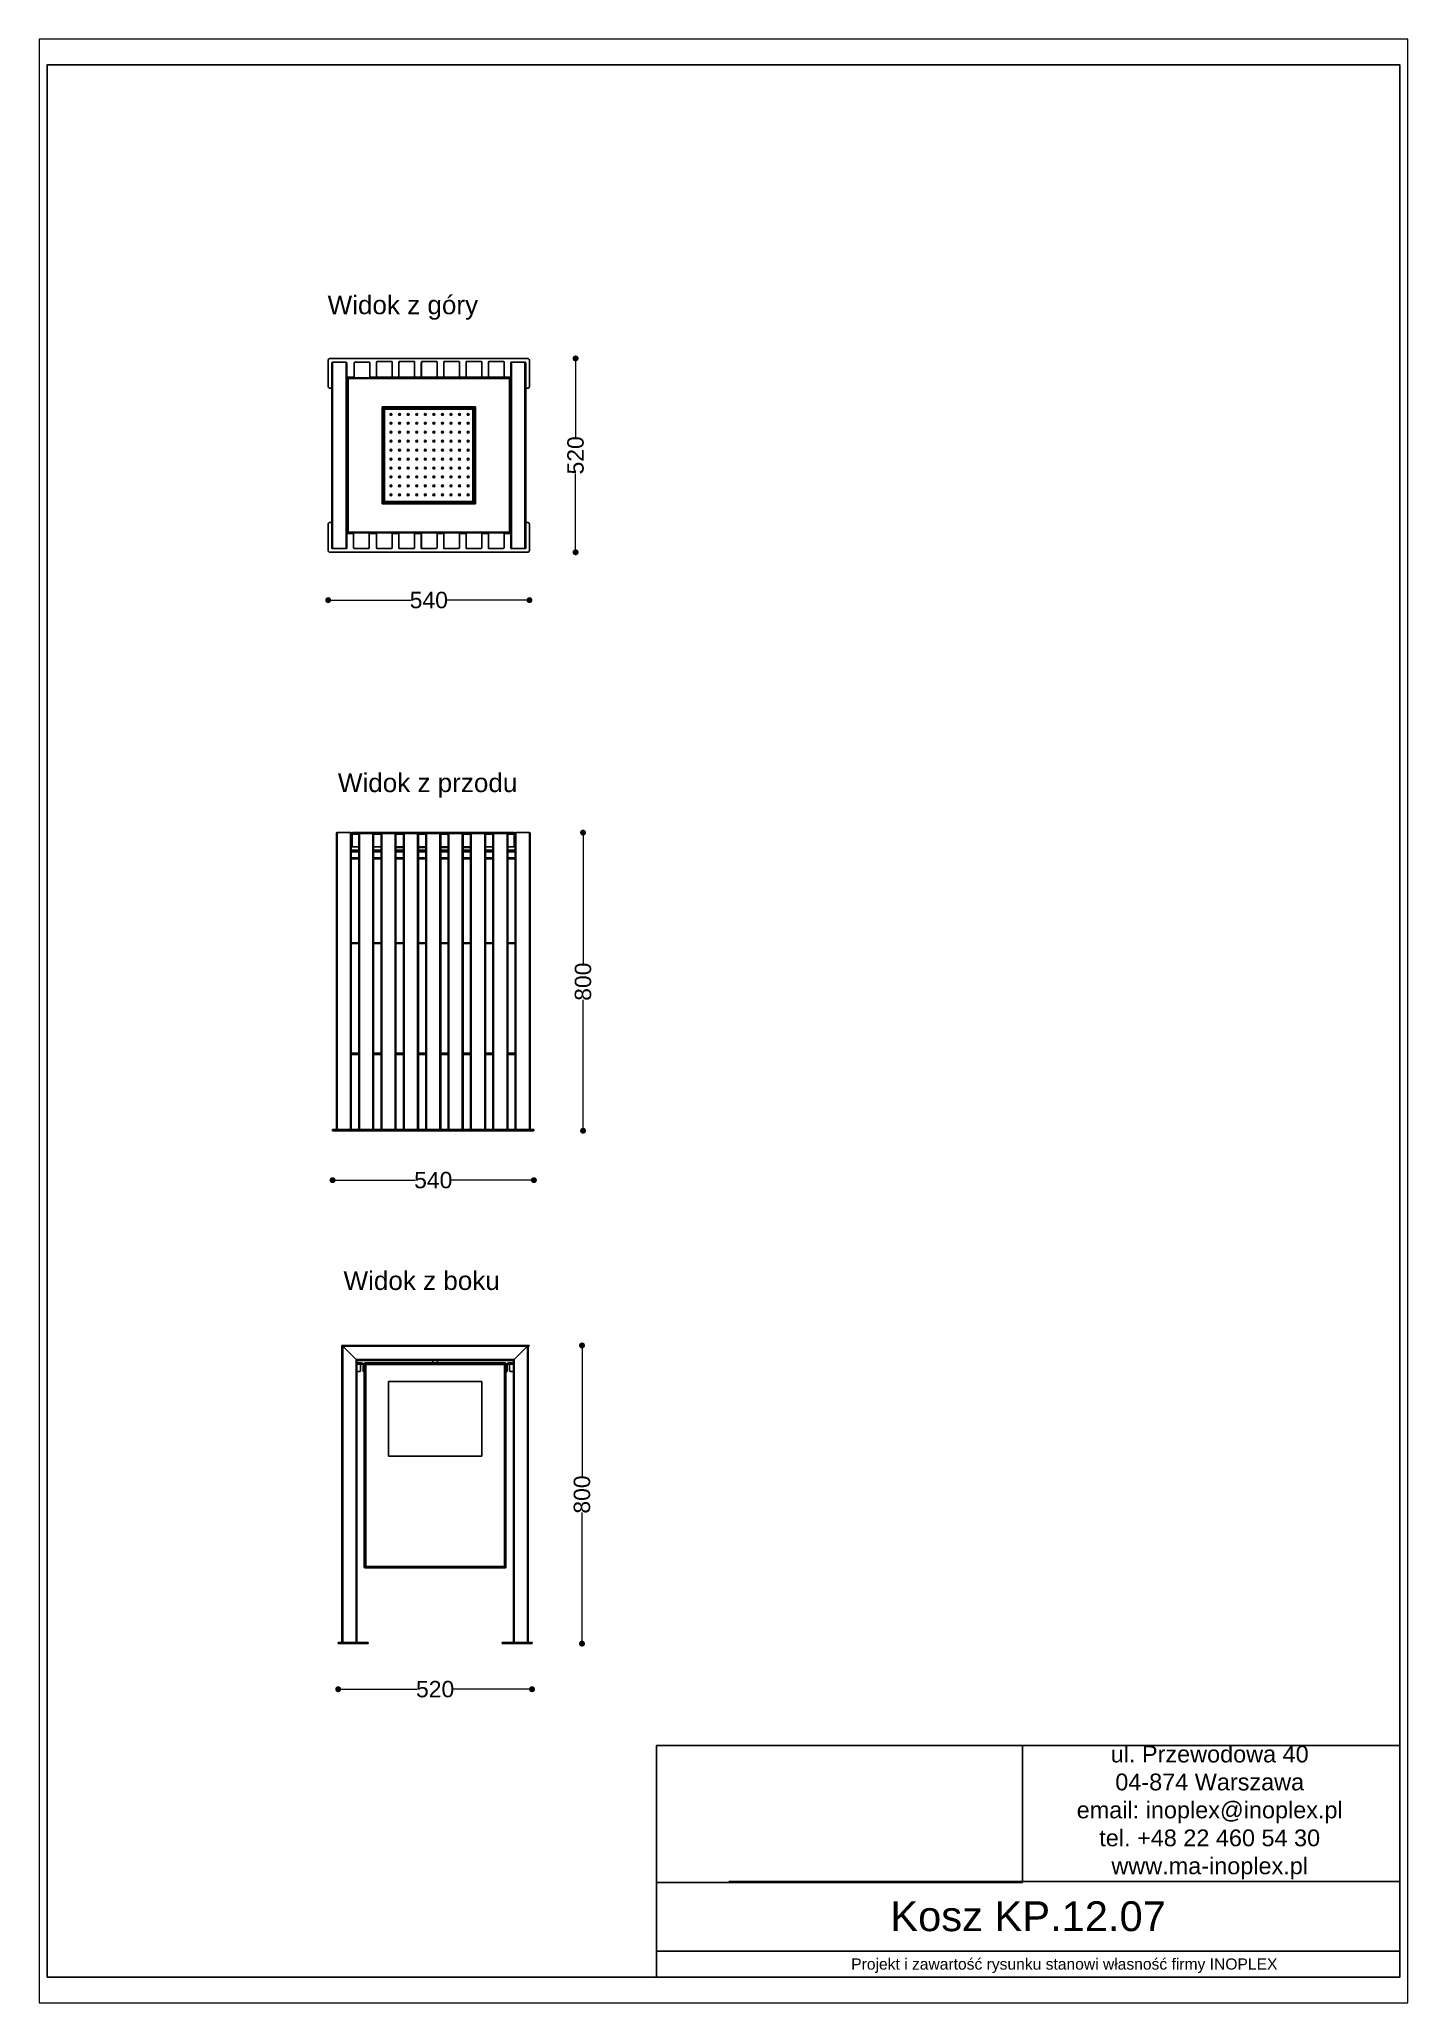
# Paper-space layout 'Układ1' of a CAD drawing. Header units: millimetres. Extents: x 1 to 201, y 2 to 289.
# The model-space entities are those that its viewports show. They can reach past a viewport. Long polylines and large blocks are cut down to what shows.
import ezdxf

# ---------------------------------------------------------------- set-up
doc = ezdxf.new("R2010")
doc.units = ezdxf.units.MM
doc.header["$LTSCALE"] = 3
doc.layers.add('Default', color=7, linetype='Continuous')
doc.styles.get("Standard").update_dxf_attribs({"font": 'arial.ttf'})
doc.dimstyles.new('MATEUSZ', dxfattribs={"dimtxt": 35, "dimasz": 16, "dimexe": 0.18, "dimexo": 0.0625, "dimgap": 0.09, "dimtad": 0, "dimdec": 0, "dimdsep": 46, "dimtxsty": 'Standard', "dimblk": 'DOT', "dimcen": 0.09, "dimse1": 1, "dimse2": 1, "dimadec": 0, "dimazin": 0, "dimtfac": 1, "dimtdec": 0, "dimtofl": 0, "dimtmove": 0, "dimatfit": 3, "dimfxl": 1, "dimtolj": 1, "dimtzin": 0, "dimlwd": 9, "dimlwe": 9, "dimarcsym": 0})
picture_1 = doc.add_image_def('image1.jpg', size_in_pixel=(1896, 709))

psp = doc.layouts.new('Układ1')

msp = doc.modelspace()

# ---------------------------------------------------------------- texts
for s, width, gutter_width, heights, insert, char_height, attachment_point in [('Widok z góry', 1167.306, 1, [0], (11118.5, 29065), 50, 1), ('Widok z przodu', 1167.306, 1, [0], (11146.1, 27782.8), 50, 1), ('Widok z boku', 1167.306, 1, [0], (11161.2, 26446.8), 50, 1), ('ul. Przewodowa 40\\P04-874 Warszawa\\Pemail: inoplex@inoplex.pl\\Ptel. +48 22 460 54 30\\Pwww.ma-inoplex.pl', 1019.877, 1, [432.7], (13485.1, 24994.8), 45, 5), ('Kosz KP.12.07', 1993.625, 1, [0], (12997.9, 24715.8), 80, 5), ('Projekt i zawartość rysunku stanowi własność firmy INOPLEX ', 1800.088, 12.5, [70.5], (13095, 24583.6), 30, 5)]:
    msp.add_mtext_dynamic_manual_height_columns(s, width=width, gutter_width=gutter_width, heights=heights, dxfattribs=dict(insert=insert, char_height=char_height, attachment_point=attachment_point))

# ---------------------------------------------------------------- blocks, each defined once
blk = doc.blocks.new('_Dot')
at = {"color": 0, "linetype": 'ByBlock', "lineweight": -2}
blk.add_line((-0.5, 0), (-1, 0), dxfattribs=at)
at = {"color": 0, "linetype": 'ByBlock', "const_width": 0.5}
blk.add_lwpolyline([(-0.25, 0, 1), (0.25, 0, 1)], format="xyb", close=True, dxfattribs=at)
blk = doc.blocks.new('*D13')
at = {"color": 0, "lineweight": 9, "transparency": 16777216}
for p, q in [((11136, 28247.8), (11341.4, 28247.8)), ((11644, 28247.8), (11438.6, 28247.8))]:
    blk.add_line(p, q, dxfattribs=at)
at = {"layer": 'Defpoints', "color": 0, "transparency": 16777216}
for p in [(11120, 28381.3), (11660, 28381.3), (11660, 28247.8)]:
    blk.add_point(p, dxfattribs=at)
at = {"color": 0, "lineweight": 9, "transparency": 16777216, "xscale": 16, "yscale": 16, "zscale": 16, "rotation": 180}
blk.add_blockref('_Dot', (11120, 28247.8), dxfattribs=at)
at = {"color": 0, "lineweight": 9, "transparency": 16777216, "xscale": 16, "yscale": 16, "zscale": 16}
blk.add_blockref('_Dot', (11660, 28247.8), dxfattribs=at)
at = {"color": 0, "transparency": 16777216, "insert": (11390, 28247.8), "char_height": 44, "attachment_point": 5}
blk.add_mtext('\\A1;540', dxfattribs=at)
blk = doc.blocks.new('*D14')
at = {"color": 0, "lineweight": 9, "transparency": 16777216}
for p, q in [((11783.8, 28880.3), (11783.8, 28684.9)), ((11783.8, 28392.3), (11783.8, 28587.7))]:
    blk.add_line(p, q, dxfattribs=at)
at = {"layer": 'Defpoints', "color": 0, "transparency": 16777216}
for p in [(11655, 28896.3), (11783.8, 28896.3), (11655, 28376.3)]:
    blk.add_point(p, dxfattribs=at)
at = {"color": 0, "lineweight": 9, "transparency": 16777216, "xscale": 16, "yscale": 16, "zscale": 16}
for p, rotation in [((11783.8, 28896.3), 90), ((11783.8, 28376.3), 270)]:
    blk.add_blockref('_Dot', p, dxfattribs=dict(at, rotation=rotation))
at = {"color": 0, "transparency": 16777216, "insert": (11783.8, 28636.3), "char_height": 44, "attachment_point": 5, "rotation": 90}
blk.add_mtext('\\A1;520', dxfattribs=at)
blk = doc.blocks.new('*D15')
at = {"color": 0, "lineweight": 9, "transparency": 16777216}
for p, q in [((11147.9, 26691.4), (11353.3, 26691.4)), ((11655.9, 26691.4), (11450.5, 26691.4))]:
    blk.add_line(p, q, dxfattribs=at)
at = {"layer": 'Defpoints', "color": 0, "transparency": 16777216}
for p in [(11131.9, 26824), (11671.9, 26824), (11671.9, 26691.4)]:
    blk.add_point(p, dxfattribs=at)
at = {"color": 0, "lineweight": 9, "transparency": 16777216, "xscale": 16, "yscale": 16, "zscale": 16, "rotation": 180}
blk.add_blockref('_Dot', (11131.9, 26691.4), dxfattribs=at)
at = {"color": 0, "lineweight": 9, "transparency": 16777216, "xscale": 16, "yscale": 16, "zscale": 16}
blk.add_blockref('_Dot', (11671.9, 26691.4), dxfattribs=at)
at = {"color": 0, "transparency": 16777216, "insert": (11401.9, 26691.4), "char_height": 44, "attachment_point": 5}
blk.add_mtext('\\A1;540', dxfattribs=at)
blk = doc.blocks.new('*D16')
at = {"color": 0, "lineweight": 9, "transparency": 16777216}
for p, q in [((11803.8, 27608), (11803.8, 27272.7)), ((11803.8, 26840), (11803.8, 27175.4))]:
    blk.add_line(p, q, dxfattribs=at)
at = {"layer": 'Defpoints', "color": 0, "transparency": 16777216}
for p in [(11659.9, 27624), (11803.8, 27624), (11671.9, 26824)]:
    blk.add_point(p, dxfattribs=at)
at = {"color": 0, "lineweight": 9, "transparency": 16777216, "xscale": 16, "yscale": 16, "zscale": 16}
for p, rotation in [((11803.8, 27624), 90), ((11803.8, 26824), 270)]:
    blk.add_blockref('_Dot', p, dxfattribs=dict(at, rotation=rotation))
at = {"color": 0, "transparency": 16777216, "insert": (11803.8, 27224), "char_height": 44, "attachment_point": 5, "rotation": 90}
blk.add_mtext('\\A1;800', dxfattribs=at)
blk = doc.blocks.new('*D17')
at = {"color": 0, "lineweight": 9, "transparency": 16777216}
for p, q in [((11162.9, 25325.5), (11358.3, 25325.5)), ((11650.9, 25325.5), (11455.5, 25325.5))]:
    blk.add_line(p, q, dxfattribs=at)
at = {"layer": 'Defpoints', "color": 0, "transparency": 16777216}
for p in [(11146.9, 25447.9), (11666.9, 25447.9), (11666.9, 25325.5)]:
    blk.add_point(p, dxfattribs=at)
at = {"color": 0, "lineweight": 9, "transparency": 16777216, "xscale": 16, "yscale": 16, "zscale": 16, "rotation": 180}
blk.add_blockref('_Dot', (11146.9, 25325.5), dxfattribs=at)
at = {"color": 0, "lineweight": 9, "transparency": 16777216, "xscale": 16, "yscale": 16, "zscale": 16}
blk.add_blockref('_Dot', (11666.9, 25325.5), dxfattribs=at)
at = {"color": 0, "transparency": 16777216, "insert": (11406.9, 25325.5), "char_height": 44, "attachment_point": 5}
blk.add_mtext('\\A1;520', dxfattribs=at)
blk = doc.blocks.new('*D18')
at = {"color": 0, "lineweight": 9, "transparency": 16777216}
for p, q in [((11801, 26231.9), (11801, 25896.6)), ((11801, 25463.9), (11801, 25799.3))]:
    blk.add_line(p, q, dxfattribs=at)
at = {"layer": 'Defpoints', "color": 0, "transparency": 16777216}
for p in [(11658.9, 26247.9), (11801, 26247.9), (11666.9, 25447.9)]:
    blk.add_point(p, dxfattribs=at)
at = {"color": 0, "lineweight": 9, "transparency": 16777216, "xscale": 16, "yscale": 16, "zscale": 16}
for p, rotation in [((11801, 26247.9), 90), ((11801, 25447.9), 270)]:
    blk.add_blockref('_Dot', p, dxfattribs=dict(at, rotation=rotation))
at = {"color": 0, "transparency": 16777216, "insert": (11801, 25847.9), "char_height": 44, "attachment_point": 5, "rotation": 90}
blk.add_mtext('\\A1;800', dxfattribs=at)

# ---------------------------------------------------------------- dimensions: what is measured, and where the dimension line sits
for base, p1, p2, picture, middle in [((11783.8, 28896.3), (11655, 28376.3), (11655, 28896.3), '*D14', (11783.8, 28636.3)), ((11803.8, 27624), (11671.9, 26824), (11659.9, 27624), '*D16', (11803.8, 27224)), ((11801, 26247.9), (11666.9, 25447.9), (11658.9, 26247.9), '*D18', (11801, 25847.9))]:
    dim = msp.add_linear_dim(base=base, p1=p1, p2=p2, angle=90, dimstyle='MATEUSZ', override={"dimtxt": 44})
    dim.commit()
    dim.dimension.update_dxf_attribs({"geometry": picture, "text_midpoint": middle})
for base, p1, p2, picture, middle in [((11660, 28247.8), (11120, 28381.3), (11660, 28381.3), '*D13', (11390, 28247.8)), ((11671.9, 26691.4), (11131.9, 26824), (11671.9, 26824), '*D15', (11401.9, 26691.4)), ((11666.9, 25325.5), (11146.9, 25447.9), (11666.9, 25447.9), '*D17', (11406.9, 25325.5))]:
    dim = msp.add_linear_dim(base=base, p1=p1, p2=p2, dimstyle='MATEUSZ', override={"dimtxt": 44})
    dim.commit()
    dim.dimension.update_dxf_attribs({"geometry": picture, "text_midpoint": middle})

# ---------------------------------------------------------------- linework, layer by layer
for p, q in [((13995, 24809.6), (12194.9, 24809.6)), ((13994.7, 24623), (12001.1, 24623))]:
    msp.add_line(p, q)
for points in [[(10366.2, 24552.5), (10366.2, 29684.6), (13995, 29684.6), (13995, 24552.5)], [(12001.1, 24552.5), (13995, 24552.5), (13995, 25174.2), (12001.1, 25174.2)]]:
    msp.add_lwpolyline(points, close=True)
at = {"layer": 'Default'}
for p, q in [((11120, 28891.3), (11120, 28821.3)), ((11655, 28896.3), (11125, 28896.3)), ((11130, 28848.3), (11130, 28884.3)), ((11130, 28884.3), (11130, 28848.3)), ((11130, 28884.3), (11130, 28388.3)), ((11131.9, 28886.4), (11168.1, 28886.4)), ((11132, 28886.3), (11168, 28886.3)), ((11168, 28886.3), (11132, 28886.3)), ((11132, 28886.3), (11132, 28386.3)), ((11168, 28886.3), (11168, 28386.3)), ((11170, 28884.3), (11170, 28848.3)), ((11170, 28848.3), (11170, 28884.3)), ((11170, 28884.3), (11170, 28388.3)), ((11189.9, 28848.2), (11189.9, 28884.4)), ((11190, 28846.3), (11190, 28884.3)), ((11191.9, 28886.4), (11228.1, 28886.4)), ((11192, 28886.3), (11230, 28886.3)), ((11232, 28884.3), (11232, 28846.3)), ((11250, 28848.3), (11250, 28886.3)), ((11252, 28888.3), (11290, 28888.3)), ((11292, 28886.3), (11292, 28848.3)), ((11309.9, 28848.2), (11309.9, 28884.4)), ((11310, 28848.3), (11310, 28886.3)), ((11312, 28888.3), (11350, 28888.3)), ((11352, 28886.3), (11352, 28848.3)), ((11369.9, 28848.2), (11369.9, 28884.4)), ((11370, 28848.3), (11370, 28886.3)), ((11372, 28888.3), (11410, 28888.3)), ((11412, 28886.3), (11412, 28848.3)), ((11430, 28848.3), (11430, 28886.3)), ((11432, 28888.3), (11470, 28888.3)), ((11472, 28886.3), (11472, 28848.3)), ((11489.9, 28848.2), (11489.9, 28884.4)), ((11490, 28848.3), (11490, 28886.3)), ((11492, 28888.3), (11530, 28888.3)), ((11532, 28886.3), (11532, 28848.3)), ((11549.9, 28848.2), (11549.9, 28884.4)), ((11550, 28848.3), (11550, 28886.3)), ((11552, 28888.3), (11590, 28888.3)), ((11592, 28886.3), (11592, 28848.3)), ((11610, 28848.3), (11610, 28884.3)), ((11610, 28884.3), (11610, 28848.3)), ((11610, 28884.3), (11610, 28388.3)), ((11611.9, 28886.4), (11648.1, 28886.4)), ((11612, 28886.3), (11648, 28886.3)), ((11648, 28886.3), (11612, 28886.3)), ((11612, 28886.3), (11612, 28386.3)), ((11648, 28886.3), (11648, 28386.3)), ((11650, 28884.3), (11650, 28848.3)), ((11650, 28848.3), (11650, 28884.3)), ((11650, 28884.3), (11650, 28388.3)), ((11660, 28821.3), (11660, 28891.3)), ((11190, 28846.3), (11170, 28846.3)), ((11173.4, 28844.3), (11170, 28844.3)), ((11170, 28844.3), (11173.4, 28844.3)), ((11171.5, 28843.7), (11170, 28843.7)), ((11171.5, 28843.7), (11171.5, 28843)), ((11172.6, 28846.3), (11190, 28846.3)), ((11172.6, 28844.8), (11172.6, 28846.3)), ((11173.8, 28842.5), (11173.8, 28430.1)), ((11606.2, 28842.5), (11173.8, 28842.5)), ((11230, 28844.3), (11192, 28844.3)), ((11232, 28846.3), (11252, 28846.3)), ((11251.5, 28846.3), (11232, 28846.3)), ((11290, 28846.3), (11252, 28846.3)), ((11290, 28846.3), (11311.7, 28846.3)), ((11312, 28846.3), (11290, 28846.3)), ((11350, 28846.3), (11312, 28846.3)), ((11372, 28846.3), (11350, 28846.3)), ((11350.6, 28846.3), (11371.7, 28846.3)), ((11410, 28846.3), (11372, 28846.3)), ((11410, 28846.3), (11432, 28846.3)), ((11431.5, 28846.3), (11410, 28846.3)), ((11470, 28846.3), (11432, 28846.3)), ((11470, 28846.3), (11491.7, 28846.3)), ((11492, 28846.3), (11470, 28846.3)), ((11530, 28846.3), (11492, 28846.3)), ((11530, 28846.3), (11552, 28846.3)), ((11552, 28846.3), (11530, 28846.3)), ((11590, 28846.3), (11552, 28846.3)), ((11590, 28846.3), (11607.5, 28846.3)), ((11610, 28846.3), (11590, 28846.3)), ((11606.2, 28430.1), (11606.2, 28842.5)), ((11610, 28844.3), (11606.6, 28844.3)), ((11606.6, 28844.3), (11610, 28844.3)), ((11607.5, 28844.8), (11607.5, 28846.3)), ((11608.5, 28843.7), (11610, 28843.7)), ((11125, 28816.3), (11130, 28816.3)), ((11265, 28766.3), (11515, 28766.3)), ((11265, 28506.3), (11265, 28766.3)), ((11515, 28766.3), (11515, 28506.3)), ((11650, 28816.3), (11655, 28816.3)), ((11267.5, 28510.5), (11267.5, 28762.1)), ((11268.5, 28762.1), (11267.5, 28762.1)), ((11269.3, 28763.3), (11268, 28763.3)), ((11268, 28763.3), (11268, 28761.3)), ((11268.5, 28762.1), (11268.5, 28761)), ((11269.2, 28763.8), (11510.8, 28763.8)), ((11269.2, 28762.8), (11269.2, 28763.8)), ((11270.3, 28762.8), (11269.2, 28762.8)), ((11271.5, 28759.8), (11271.5, 28512.8)), ((11508.5, 28759.8), (11271.5, 28759.8)), ((11508.5, 28512.8), (11508.5, 28759.8)), ((11510.8, 28762.8), (11509.8, 28762.8)), ((11512, 28763.3), (11510.1, 28763.3)), ((11510.8, 28762.8), (11510.8, 28763.8)), ((11511.5, 28762.1), (11512.5, 28762.1)), ((11512, 28761.9), (11512, 28763.3)), ((11512.5, 28762.1), (11512.5, 28510.5)), ((11515, 28506.3), (11265, 28506.3)), ((11268.5, 28510.5), (11267.5, 28510.5)), ((11268, 28510.6), (11268, 28509.3)), ((11268, 28509.3), (11269.9, 28509.3)), ((11269.2, 28509.8), (11270.3, 28509.8)), ((11269.2, 28509.8), (11269.2, 28508.8)), ((11510.8, 28508.8), (11269.2, 28508.8)), ((11271.5, 28512.8), (11508.5, 28512.8)), ((11509.8, 28509.8), (11510.8, 28509.8)), ((11510.7, 28509.3), (11512, 28509.3)), ((11510.8, 28509.8), (11510.8, 28508.8)), ((11511.5, 28510.5), (11511.5, 28511.5)), ((11511.5, 28510.5), (11512.5, 28510.5)), ((11512, 28509.3), (11512, 28511.2)), ((11120, 28381.3), (11120, 28451.3)), ((11125, 28456.3), (11130, 28456.3)), ((11650, 28456.3), (11655, 28456.3)), ((11660, 28451.3), (11660, 28381.3)), ((11130, 28424.3), (11130, 28388.3)), ((11130, 28388.3), (11130, 28424.3)), ((11171.5, 28428.8), (11170, 28428.8)), ((11173.4, 28428.3), (11170, 28428.3)), ((11173.4, 28428.3), (11170, 28428.3)), ((11170, 28426.3), (11188, 28426.3)), ((11170, 28388.3), (11170, 28424.3)), ((11170, 28424.3), (11170, 28388.3)), ((11172.6, 28427.8), (11172.6, 28426.3)), ((11188, 28426.3), (11172.6, 28426.3)), ((11173.8, 28430.1), (11606.2, 28430.1)), ((11188, 28388.3), (11188, 28426.3)), ((11190, 28428.3), (11228, 28428.3)), ((11230, 28426.3), (11230, 28388.3)), ((11250, 28426.3), (11230, 28426.3)), ((11230, 28426.3), (11250, 28426.3)), ((11230.1, 28424.4), (11230.1, 28388.2)), ((11250, 28388.3), (11250, 28426.3)), ((11252, 28428.3), (11290, 28428.3)), ((11310, 28426.3), (11292, 28426.3)), ((11292, 28426.3), (11310, 28426.3)), ((11292, 28426.3), (11292, 28388.3)), ((11309.9, 28388.2), (11309.9, 28424.4)), ((11310, 28388.3), (11310, 28426.3)), ((11312, 28428.3), (11350, 28428.3)), ((11370, 28426.3), (11352, 28426.3)), ((11352, 28426.3), (11370, 28426.3)), ((11352, 28426.3), (11352, 28388.3)), ((11369.9, 28388.2), (11369.9, 28424.4)), ((11370, 28388.3), (11370, 28426.3)), ((11372, 28428.3), (11410, 28428.3)), ((11430, 28426.3), (11412, 28426.3)), ((11412, 28426.3), (11430, 28426.3)), ((11412, 28426.3), (11412, 28388.3)), ((11430, 28388.3), (11430, 28426.3)), ((11432, 28428.3), (11470, 28428.3)), ((11490, 28426.3), (11472, 28426.3)), ((11472, 28426.3), (11490, 28426.3)), ((11472, 28426.3), (11472, 28388.3)), ((11489.9, 28388.2), (11489.9, 28424.4)), ((11490, 28388.3), (11490, 28426.3)), ((11492, 28428.3), (11530, 28428.3)), ((11550, 28426.3), (11532, 28426.3)), ((11532, 28426.3), (11550, 28426.3)), ((11532, 28426.3), (11532, 28388.3)), ((11549.9, 28388.2), (11549.9, 28424.4)), ((11550, 28388.3), (11550, 28426.3)), ((11552, 28428.3), (11590, 28428.3)), ((11607.5, 28426.3), (11592, 28426.3)), ((11592, 28426.3), (11610, 28426.3)), ((11592, 28426.3), (11592, 28388.3)), ((11610, 28428.3), (11606.6, 28428.3)), ((11610, 28428.3), (11606.6, 28428.3)), ((11607.5, 28427.8), (11607.5, 28426.3)), ((11608.5, 28428.8), (11608.5, 28429.6)), ((11608.5, 28428.8), (11610, 28428.8)), ((11610, 28424.3), (11610, 28388.3)), ((11610, 28388.3), (11610, 28424.3)), ((11650, 28388.3), (11650, 28424.3)), ((11650, 28424.3), (11650, 28388.3)), ((11655, 28376.3), (11125, 28376.3)), ((11168.1, 28386.2), (11131.9, 28386.2)), ((11132, 28386.3), (11168, 28386.3)), ((11168, 28386.3), (11132, 28386.3)), ((11228, 28386.3), (11190, 28386.3)), ((11228.1, 28386.2), (11191.9, 28386.2)), ((11288.1, 28386.2), (11251.9, 28386.2)), ((11290, 28386.3), (11252, 28386.3)), ((11348.1, 28386.2), (11311.9, 28386.2)), ((11350, 28386.3), (11312, 28386.3)), ((11408.1, 28386.2), (11371.9, 28386.2)), ((11410, 28386.3), (11372, 28386.3)), ((11468.1, 28386.2), (11431.9, 28386.2)), ((11470, 28386.3), (11432, 28386.3)), ((11528.1, 28386.2), (11491.9, 28386.2)), ((11530, 28386.3), (11492, 28386.3)), ((11588.1, 28386.2), (11551.9, 28386.2)), ((11590, 28386.3), (11552, 28386.3)), ((11648.1, 28386.2), (11611.9, 28386.2)), ((11612, 28386.3), (11648, 28386.3)), ((11648, 28386.3), (11612, 28386.3)), ((11141.9, 27586), (11141.9, 27622)), ((11141.9, 27622), (11141.9, 27586)), ((11141.9, 27622), (11141.9, 26827)), ((11143.9, 27624), (11179.9, 27624)), ((11179.9, 27624), (11143.9, 27624)), ((11143.9, 27624), (11143.9, 26827)), ((11179.9, 27624), (11179.9, 26827)), ((11181.9, 27622), (11181.9, 27586)), ((11181.9, 27586), (11181.9, 27622)), ((11181.9, 27622), (11181.9, 26827)), ((11183.4, 27620.2), (11181.9, 27620.2)), ((11183.4, 27620.2), (11183.4, 27586)), ((11201.9, 27620.2), (11184.5, 27620.2)), ((11184.5, 27586), (11184.5, 27620.2)), ((11185.7, 27624), (11618.1, 27624)), ((11199.9, 27624), (11199.9, 27622)), ((11239.9, 27624), (11201.9, 27624)), ((11201.9, 27624), (11201.9, 27622)), ((11201.9, 27622), (11239.9, 27622)), ((11201.9, 27622), (11201.9, 26827)), ((11239.9, 27622), (11203.9, 27622)), ((11203.9, 27622), (11203.9, 26827)), ((11239.9, 27624), (11239.9, 27622)), ((11239.9, 27622), (11239.9, 26827)), ((11241.9, 27624), (11241.9, 27622)), ((11241.9, 27622), (11241.9, 26827)), ((11261.9, 27620.2), (11241.9, 27620.2)), ((11261.9, 27624), (11261.9, 27622)), ((11261.9, 27622), (11261.9, 26827)), ((11301.9, 27624), (11263.9, 27624)), ((11263.9, 27624), (11263.9, 27622)), ((11263.9, 27622), (11301.9, 27622)), ((11299.9, 27622), (11263.9, 27622)), ((11263.9, 27622), (11263.9, 26827)), ((11299.9, 27622), (11299.9, 26827)), ((11301.9, 27624), (11301.9, 27622)), ((11301.9, 27622), (11301.9, 26827)), ((11321.9, 27620.2), (11301.9, 27620.2)), ((11303.9, 27624), (11303.9, 27622)), ((11321.9, 27624), (11321.9, 27622)), ((11321.9, 27622), (11321.9, 26827)), ((11361.9, 27624), (11323.9, 27624)), ((11323.9, 27624), (11323.9, 27622)), ((11323.9, 27622), (11361.9, 27622)), ((11359.9, 27622), (11323.9, 27622)), ((11323.9, 27622), (11323.9, 26827)), ((11359.9, 27622), (11359.9, 26827)), ((11361.9, 27624), (11361.9, 27622)), ((11361.9, 27622), (11361.9, 26827)), ((11381.9, 27620.2), (11361.9, 27620.2)), ((11363.9, 27624), (11363.9, 27622)), ((11381.9, 27624), (11381.9, 27622)), ((11381.9, 27622), (11381.9, 26827)), ((11421.9, 27624), (11383.9, 27624)), ((11383.9, 27624), (11383.9, 27622)), ((11383.9, 27622), (11421.9, 27622)), ((11419.9, 27622), (11383.9, 27622)), ((11383.9, 27622), (11383.9, 26827)), ((11419.9, 27622), (11419.9, 26827)), ((11421.9, 27624), (11421.9, 27622)), ((11421.9, 27622), (11421.9, 26827)), ((11441.9, 27620.2), (11421.9, 27620.2)), ((11423.9, 27624), (11423.9, 27622)), ((11441.9, 27624), (11441.9, 27622)), ((11441.9, 27622), (11441.9, 26827)), ((11481.9, 27624), (11443.9, 27624)), ((11443.9, 27624), (11443.9, 27622)), ((11443.9, 27622), (11481.9, 27622)), ((11479.9, 27622), (11443.9, 27622)), ((11443.9, 27622), (11443.9, 26827)), ((11479.9, 27622), (11479.9, 26827)), ((11481.9, 27624), (11481.9, 27622)), ((11481.9, 27622), (11481.9, 26827)), ((11501.9, 27620.2), (11481.9, 27620.2)), ((11483.9, 27624), (11483.9, 27622)), ((11501.9, 27624), (11501.9, 27622)), ((11501.9, 27622), (11501.9, 26827)), ((11541.9, 27624), (11503.9, 27624)), ((11503.9, 27624), (11503.9, 27622)), ((11503.9, 27622), (11541.9, 27622)), ((11539.9, 27622), (11503.9, 27622)), ((11503.9, 27622), (11503.9, 26827)), ((11539.9, 27622), (11539.9, 26827)), ((11541.9, 27624), (11541.9, 27622)), ((11541.9, 27622), (11541.9, 26827)), ((11561.9, 27620.2), (11541.9, 27620.2)), ((11543.9, 27624), (11543.9, 27622)), ((11561.9, 27624), (11561.9, 27622)), ((11561.9, 27622), (11561.9, 26827)), ((11601.9, 27624), (11563.9, 27624)), ((11563.9, 27624), (11563.9, 27622)), ((11563.9, 27622), (11601.9, 27622)), ((11599.9, 27622), (11563.9, 27622)), ((11563.9, 27622), (11563.9, 26827)), ((11599.9, 27622), (11599.9, 26827)), ((11601.9, 27624), (11601.9, 27622)), ((11601.9, 27622), (11601.9, 26827)), ((11619.3, 27620.2), (11601.9, 27620.2)), ((11603.9, 27624), (11603.9, 27622)), ((11619.3, 27620.2), (11619.3, 27586)), ((11620.4, 27620.2), (11620.4, 27586)), ((11620.4, 27620.2), (11621.9, 27620.2)), ((11621.9, 27586), (11621.9, 27622)), ((11621.9, 27622), (11621.9, 27586)), ((11621.9, 27622), (11621.9, 26827)), ((11623.9, 27624), (11659.9, 27624)), ((11659.9, 27624), (11623.9, 27624)), ((11623.9, 27624), (11623.9, 26827)), ((11659.9, 27624), (11659.9, 26827)), ((11661.9, 27622), (11661.9, 27586)), ((11661.9, 27586), (11661.9, 27622)), ((11661.9, 27622), (11661.9, 26827)), ((11183.4, 27586), (11181.9, 27586)), ((11201.9, 27577), (11181.9, 27577)), ((11201.9, 27574), (11181.9, 27574)), ((11201.9, 27574), (11181.9, 27574)), ((11181.9, 27572), (11201.9, 27572)), ((11201.9, 27556), (11181.9, 27556)), ((11201.9, 27586), (11184.5, 27586)), ((11261.9, 27586), (11241.9, 27586)), ((11261.9, 27577), (11241.9, 27577)), ((11261.9, 27574), (11241.9, 27574)), ((11261.9, 27574), (11241.9, 27574)), ((11241.9, 27572), (11261.9, 27572)), ((11261.9, 27556), (11241.9, 27556)), ((11321.9, 27586), (11301.9, 27586)), ((11321.9, 27584.5), (11301.9, 27584.5)), ((11321.9, 27577), (11301.9, 27577)), ((11321.9, 27574), (11301.9, 27574)), ((11321.9, 27574), (11301.9, 27574)), ((11301.9, 27572), (11321.9, 27572)), ((11321.9, 27556), (11301.9, 27556)), ((11381.9, 27586), (11361.9, 27586)), ((11381.9, 27584.5), (11361.9, 27584.5)), ((11381.9, 27577), (11361.9, 27577)), ((11381.9, 27574), (11361.9, 27574)), ((11381.9, 27574), (11361.9, 27574)), ((11361.9, 27572), (11381.9, 27572)), ((11381.9, 27556), (11361.9, 27556)), ((11441.9, 27586), (11421.9, 27586)), ((11441.9, 27584.5), (11421.9, 27584.5)), ((11441.9, 27577), (11421.9, 27577)), ((11441.9, 27574), (11421.9, 27574)), ((11441.9, 27574), (11421.9, 27574)), ((11421.9, 27572), (11441.9, 27572)), ((11441.9, 27556), (11421.9, 27556)), ((11501.9, 27586), (11481.9, 27586)), ((11501.9, 27584.5), (11481.9, 27584.5)), ((11501.9, 27577), (11481.9, 27577)), ((11501.9, 27574), (11481.9, 27574)), ((11501.9, 27574), (11481.9, 27574)), ((11481.9, 27572), (11501.9, 27572)), ((11501.9, 27556), (11481.9, 27556)), ((11561.9, 27586), (11541.9, 27586)), ((11561.9, 27577), (11541.9, 27577)), ((11561.9, 27574), (11541.9, 27574)), ((11561.9, 27574), (11541.9, 27574)), ((11541.9, 27572), (11561.9, 27572)), ((11561.9, 27556), (11541.9, 27556)), ((11619.3, 27586), (11601.9, 27586)), ((11621.9, 27577), (11601.9, 27577)), ((11621.9, 27574), (11601.9, 27574)), ((11621.9, 27574), (11601.9, 27574)), ((11601.9, 27572), (11621.9, 27572)), ((11621.9, 27556), (11601.9, 27556)), ((11620.4, 27586), (11621.9, 27586)), ((11201.9, 27554), (11181.9, 27554)), ((11201.9, 27554), (11181.9, 27554)), ((11261.9, 27554), (11241.9, 27554)), ((11261.9, 27554), (11241.9, 27554)), ((11321.9, 27554), (11301.9, 27554)), ((11321.9, 27554), (11301.9, 27554)), ((11381.9, 27554), (11361.9, 27554)), ((11381.9, 27554), (11361.9, 27554)), ((11441.9, 27554), (11421.9, 27554)), ((11441.9, 27554), (11421.9, 27554)), ((11501.9, 27554), (11481.9, 27554)), ((11501.9, 27554), (11481.9, 27554)), ((11561.9, 27554), (11541.9, 27554)), ((11561.9, 27554), (11541.9, 27554)), ((11621.9, 27554), (11601.9, 27554)), ((11621.9, 27554), (11601.9, 27554)), ((11181.9, 27328.5), (11201.9, 27328.5)), ((11201.9, 27326.5), (11181.9, 27326.5)), ((11241.9, 27328.5), (11261.9, 27328.5)), ((11261.9, 27326.5), (11241.9, 27326.5)), ((11301.9, 27328.5), (11321.9, 27328.5)), ((11321.9, 27326.5), (11301.9, 27326.5)), ((11361.9, 27328.5), (11381.9, 27328.5)), ((11381.9, 27326.5), (11361.9, 27326.5)), ((11421.9, 27328.5), (11441.9, 27328.5)), ((11441.9, 27326.5), (11421.9, 27326.5)), ((11481.9, 27328.5), (11501.9, 27328.5)), ((11501.9, 27326.5), (11481.9, 27326.5)), ((11541.9, 27328.5), (11561.9, 27328.5)), ((11561.9, 27326.5), (11541.9, 27326.5)), ((11601.9, 27328.5), (11621.9, 27328.5)), ((11621.9, 27326.5), (11601.9, 27326.5)), ((11181.9, 27032.6), (11201.9, 27032.6)), ((11201.9, 27028.5), (11181.9, 27028.5)), ((11241.9, 27032.6), (11261.9, 27032.6)), ((11261.9, 27028.5), (11241.9, 27028.5)), ((11301.9, 27032.6), (11321.9, 27032.6)), ((11321.9, 27028.5), (11301.9, 27028.5)), ((11361.9, 27032.6), (11381.9, 27032.6)), ((11381.9, 27028.5), (11361.9, 27028.5)), ((11421.9, 27032.6), (11441.9, 27032.6)), ((11441.9, 27028.5), (11421.9, 27028.5)), ((11481.9, 27032.6), (11501.9, 27032.6)), ((11501.9, 27028.5), (11481.9, 27028.5)), ((11541.9, 27032.6), (11561.9, 27032.6)), ((11561.9, 27028.5), (11541.9, 27028.5)), ((11601.9, 27032.6), (11621.9, 27032.6)), ((11621.9, 27028.5), (11601.9, 27028.5)), ((11131.9, 26824), (11131.9, 26827)), ((11666.9, 26827), (11136.9, 26827)), ((11136.9, 26824), (11136.9, 26827)), ((11666.9, 26824), (11136.9, 26824)), ((11666.9, 26824), (11666.9, 26827)), ((11671.9, 26824), (11671.9, 26827)), ((11656.9, 26247.9), (11156.9, 26247.9)), ((11156.9, 26247.9), (11156.9, 25450.9)), ((11158.9, 26245.9), (11194.9, 26209.9)), ((11654.9, 26245.9), (11158.9, 26245.9)), ((11194.9, 26209.9), (11158.9, 26245.9)), ((11158.9, 26245.9), (11158.9, 25450.9)), ((11654.9, 26245.9), (11618.9, 26209.9)), ((11618.9, 26209.9), (11654.9, 26245.9)), ((11654.9, 26245.9), (11654.9, 25450.9)), ((11656.9, 26247.9), (11656.9, 25450.9)), ((11658.9, 26245.9), (11658.9, 26247.9)), ((11618.9, 26209.9), (11194.9, 26209.9)), ((11194.9, 26209.9), (11194.9, 25450.9)), ((11196.9, 26207.9), (11616.9, 26207.9)), ((11196.9, 25450.9), (11196.9, 26207.9)), ((11196.9, 26196.7), (11196.9, 26207.9)), ((11198.9, 26200.9), (11198.9, 26197.9)), ((11200.6, 26200.9), (11200.6, 26197.9)), ((11204.9, 26200.9), (11208.9, 26200.9)), ((11204.9, 26197.9), (11204.9, 26200.9)), ((11208.9, 26197.9), (11204.9, 26197.9)), ((11206.9, 26195.9), (11206.9, 26179.9)), ((11213.9, 26192.9), (11213.9, 26183.9)), ((11216.9, 26194.2), (11216.9, 26199.4)), ((11218.4, 26199.4), (11216.9, 26199.4)), ((11216.9, 26192.9), (11216.9, 26183.9)), ((11218.4, 26199.4), (11218.4, 26197.9)), ((11218.5, 26200.9), (11595.3, 26200.9)), ((11218.5, 26199.4), (11218.5, 26200.9)), ((11219.1, 26199.4), (11218.5, 26199.4)), ((11592.8, 26196.8), (11221, 26196.8)), ((11221, 26196.8), (11221, 25655.1)), ((11400.4, 26207.9), (11400.4, 26200.9)), ((11413.4, 26200.9), (11413.4, 26207.9)), ((11592.8, 25655.1), (11592.8, 26196.8)), ((11595.3, 26199.4), (11593.9, 26199.4)), ((11595.3, 26199.4), (11595.3, 26200.9)), ((11595.4, 26198.7), (11595.4, 26199.4)), ((11595.4, 26199.4), (11596.9, 26199.4)), ((11596.9, 26199.4), (11596.9, 26194)), ((11596.9, 26183.9), (11596.9, 26192.9)), ((11599.9, 26183.9), (11599.9, 26192.9)), ((11604.9, 26200.9), (11608.9, 26200.9)), ((11608.9, 26197.9), (11604.9, 26197.9)), ((11606.9, 26179.9), (11606.9, 26195.9)), ((11608.9, 26200.9), (11608.9, 26197.9)), ((11613.1, 26197.9), (11613.1, 26200.9)), ((11614.9, 26197.9), (11614.9, 26200.9)), ((11616.9, 26207.9), (11616.9, 25450.9)), ((11616.9, 26207.9), (11616.9, 26196.5)), ((11618.9, 26209.9), (11618.9, 25450.9)), ((11196.9, 25450.9), (11196.9, 26179.3)), ((11204.9, 26177.9), (11198.9, 26177.9)), ((11216.9, 26183.9), (11213.9, 26183.9)), ((11213.9, 26179.7), (11216.9, 26179.7)), ((11213.9, 26177.9), (11216.9, 26177.9)), ((11216.9, 25652.5), (11216.9, 26178.8)), ((11281.9, 25950.9), (11281.9, 26150.9)), ((11281.9, 26150.9), (11531.9, 26150.9)), ((11531.9, 26150.9), (11531.9, 25950.9)), ((11599.9, 26183.9), (11596.9, 26183.9)), ((11599.9, 26179.7), (11596.9, 26179.7)), ((11596.9, 26178.6), (11596.9, 25652.5)), ((11596.9, 26177.9), (11599.9, 26177.9)), ((11614.9, 26177.9), (11608.9, 26177.9)), ((11616.9, 26179.2), (11616.9, 25450.9)), ((11531.9, 25950.9), (11281.9, 25950.9)), ((11218.4, 25652.5), (11216.9, 25652.5)), ((11218.4, 25653.2), (11218.4, 25652.5)), ((11218.5, 25652.4), (11219.9, 25652.4)), ((11218.5, 25652.4), (11218.5, 25650.9)), ((11595.3, 25650.9), (11218.5, 25650.9)), ((11221, 25655.1), (11592.8, 25655.1)), ((11223, 25652.4), (11590.8, 25652.4)), ((11593.9, 25652.4), (11595.3, 25652.4)), ((11595.3, 25652.4), (11595.3, 25650.9)), ((11595.4, 25652.5), (11595.4, 25653.9)), ((11595.4, 25652.5), (11596.9, 25652.5)), ((11146.9, 25447.9), (11146.9, 25450.9)), ((11221.9, 25450.9), (11151.9, 25450.9)), ((11151.9, 25447.9), (11151.9, 25450.9)), ((11221.9, 25447.9), (11151.9, 25447.9)), ((11221.9, 25447.9), (11221.9, 25450.9)), ((11226.9, 25447.9), (11226.9, 25450.9)), ((11586.9, 25450.9), (11586.9, 25447.9)), ((11591.9, 25450.9), (11591.9, 25447.9)), ((11591.9, 25450.9), (11661.9, 25450.9)), ((11591.9, 25447.9), (11661.9, 25447.9)), ((11661.9, 25450.9), (11661.9, 25447.9)), ((11666.9, 25450.9), (11666.9, 25447.9))]:
    msp.add_line(p, q, dxfattribs=at)
for points in [[(11170, 28843.7, 0), (11170, 28843.7, 0), (11170, 28843.7, 0), (11170, 28843.7, 0), (11170, 28843.6, 0), (11170, 28843.6, 0), (11170.1, 28843.6, 0), (11170.1, 28843.5, 0), (11170.2, 28843.5, 0), (11170.3, 28843.4, 0), (11170.6, 28843.3, 0), (11171.6, 28843, 0), (11173.8, 28842.5, 0)], [(11173.8, 28842.5, 0), (11172.2, 28843.1, 0), (11171.9, 28843.3, 0), (11171.7, 28843.4, 0), (11171.6, 28843.5, 0), (11171.6, 28843.5, 0), (11171.6, 28843.6, 0), (11171.5, 28843.6, 0), (11171.5, 28843.6, 0), (11171.5, 28843.7, 0), (11171.5, 28843.7, 0)], [(11173.8, 28842.5, 0), (11173.2, 28845.2, 0), (11173, 28845.6, 0), (11172.9, 28846, 0), (11172.8, 28846.1, 0), (11172.8, 28846.2, 0), (11172.7, 28846.2, 0), (11172.7, 28846.2, 0), (11172.7, 28846.2, 0), (11172.7, 28846.3, 0), (11172.6, 28846.3, 0), (11172.6, 28846.3, 0), (11172.6, 28846.3, 0), (11172.6, 28846.3, 0)], [(11173.8, 28842.5, 0), (11173.2, 28844.1, 0), (11173, 28844.4, 0), (11172.9, 28844.6, 0), (11172.8, 28844.7, 0), (11172.8, 28844.7, 0), (11172.7, 28844.7, 0), (11172.7, 28844.8, 0), (11172.7, 28844.8, 0), (11172.6, 28844.8, 0), (11172.6, 28844.8, 0)], [(11348.6, 28846.4, 0), (11348.3, 28846.3, 0), (11348, 28846.3, 0)], [(11588.6, 28846.4, 0), (11588.3, 28846.3, 0), (11588, 28846.3, 0)], [(11607.5, 28846.3, 0), (11607.4, 28846.3, 0), (11607.4, 28846.3, 0), (11607.4, 28846.3, 0), (11607.4, 28846.3, 0), (11607.4, 28846.2, 0), (11607.3, 28846.2, 0), (11607.3, 28846.2, 0), (11607.2, 28846.1, 0), (11607.2, 28846, 0), (11607, 28845.7, 0), (11606.7, 28844.7, 0), (11606.2, 28842.5, 0)], [(11606.2, 28842.5, 0), (11606.8, 28844.1, 0), (11607, 28844.4, 0), (11607.2, 28844.6, 0), (11607.2, 28844.7, 0), (11607.3, 28844.7, 0), (11607.3, 28844.7, 0), (11607.3, 28844.8, 0), (11607.4, 28844.8, 0), (11607.4, 28844.8, 0), (11607.5, 28844.8, 0)], [(11606.2, 28842.5, 0), (11608.9, 28843.1, 0), (11609.4, 28843.3, 0), (11609.7, 28843.4, 0), (11609.9, 28843.5, 0), (11609.9, 28843.5, 0), (11609.9, 28843.6, 0), (11610, 28843.6, 0), (11610, 28843.6, 0), (11610, 28843.7, 0), (11610, 28843.7, 0), (11610, 28843.7, 0), (11610, 28843.7, 0)], [(11606.2, 28842.5, 0), (11607.8, 28843.1, 0), (11608.1, 28843.3, 0), (11608.2, 28843.3, 0), (11608.3, 28843.4, 0), (11608.4, 28843.5, 0), (11608.4, 28843.5, 0), (11608.5, 28843.6, 0), (11608.5, 28843.6, 0), (11608.5, 28843.6, 0), (11608.5, 28843.7, 0), (11608.5, 28843.7, 0)], [(11650, 28822.1, 0), (11650, 28822.2, 0), (11650, 28822.3, 0), (11650, 28822.4, 0), (11650, 28822.4, 0), (11649.9, 28822.6, 0), (11649.8, 28822.7, 0)], [(11650, 28822.1, 0), (11650, 28822.7, 0), (11649.9, 28823.2, 0)], [(11268, 28763.3, 0), (11268, 28766.3, 0)], [(11512, 28763.3, 0), (11512, 28766.3, 0)], [(11268, 28763.3, 0), (11265, 28763.3, 0)], [(11267.5, 28762.1, 0), (11267.5, 28762, 0), (11267.5, 28761.9, 0), (11267.6, 28761.9, 0), (11267.6, 28761.8, 0), (11267.6, 28761.7, 0), (11267.8, 28761.6, 0), (11267.9, 28761.4, 0), (11268.3, 28761.1, 0), (11268.8, 28760.9, 0), (11271.5, 28759.8, 0)], [(11271.5, 28759.8, 0), (11269.4, 28760.9, 0), (11269, 28761.2, 0), (11268.9, 28761.4, 0), (11268.8, 28761.5, 0), (11268.7, 28761.6, 0), (11268.6, 28761.8, 0), (11268.6, 28761.9, 0), (11268.5, 28761.9, 0), (11268.5, 28762, 0), (11268.5, 28762.1, 0)], [(11271.5, 28759.8, 0), (11270.4, 28762.6, 0), (11270.1, 28763.1, 0), (11269.9, 28763.3, 0), (11269.8, 28763.5, 0), (11269.7, 28763.6, 0), (11269.6, 28763.7, 0), (11269.5, 28763.7, 0), (11269.4, 28763.7, 0), (11269.4, 28763.8, 0), (11269.3, 28763.8, 0), (11269.2, 28763.8, 0)], [(11271.5, 28759.8, 0), (11270.4, 28761.9, 0), (11270.1, 28762.3, 0), (11269.9, 28762.4, 0), (11269.8, 28762.5, 0), (11269.7, 28762.6, 0), (11269.5, 28762.7, 0), (11269.4, 28762.7, 0), (11269.4, 28762.8, 0), (11269.3, 28762.8, 0), (11269.2, 28762.8, 0)], [(11510.8, 28763.8, 0), (11510.7, 28763.8, 0), (11510.7, 28763.8, 0), (11510.6, 28763.7, 0), (11510.5, 28763.7, 0), (11510.5, 28763.7, 0), (11510.3, 28763.5, 0), (11510.2, 28763.4, 0), (11509.9, 28763, 0), (11509.6, 28762.5, 0), (11508.5, 28759.8, 0)], [(11508.5, 28759.8, 0), (11509.7, 28761.9, 0), (11510, 28762.3, 0), (11510.1, 28762.4, 0), (11510.2, 28762.5, 0), (11510.4, 28762.6, 0), (11510.5, 28762.7, 0), (11510.6, 28762.7, 0), (11510.7, 28762.8, 0), (11510.7, 28762.8, 0), (11510.8, 28762.8, 0)], [(11508.5, 28759.8, 0), (11511.3, 28760.9, 0), (11511.8, 28761.2, 0), (11512, 28761.4, 0), (11512.2, 28761.5, 0), (11512.3, 28761.6, 0), (11512.4, 28761.7, 0), (11512.4, 28761.8, 0), (11512.5, 28761.9, 0), (11512.5, 28761.9, 0), (11512.5, 28762, 0), (11512.5, 28762.1, 0)], [(11508.5, 28759.8, 0), (11510.6, 28760.9, 0), (11511, 28761.2, 0), (11511.2, 28761.4, 0), (11511.3, 28761.5, 0), (11511.4, 28761.6, 0), (11511.5, 28761.8, 0), (11511.5, 28761.9, 0), (11511.5, 28761.9, 0), (11511.5, 28762, 0), (11511.5, 28762.1, 0)], [(11512, 28763.3, 0), (11515, 28763.3, 0)], [(11268, 28509.3, 0), (11265, 28509.3, 0)], [(11271.5, 28512.8, 0), (11268.7, 28511.6, 0), (11268.2, 28511.3, 0), (11267.8, 28511.1, 0), (11267.7, 28510.9, 0), (11267.6, 28510.8, 0), (11267.6, 28510.8, 0), (11267.6, 28510.7, 0), (11267.5, 28510.6, 0), (11267.5, 28510.6, 0), (11267.5, 28510.5, 0)], [(11268, 28509.3, 0), (11268, 28506.3, 0)], [(11271.5, 28512.8, 0), (11269.4, 28511.6, 0), (11269, 28511.3, 0), (11268.9, 28511.2, 0), (11268.8, 28511.1, 0), (11268.7, 28510.9, 0), (11268.6, 28510.8, 0), (11268.6, 28510.7, 0), (11268.5, 28510.6, 0), (11268.5, 28510.6, 0), (11268.5, 28510.5, 0)], [(11269.2, 28508.8, 0), (11269.3, 28508.8, 0), (11269.4, 28508.8, 0), (11269.4, 28508.8, 0), (11269.5, 28508.9, 0), (11269.6, 28508.9, 0), (11269.7, 28509, 0), (11269.9, 28509.2, 0), (11270.2, 28509.6, 0), (11270.4, 28510.1, 0), (11271.5, 28512.8, 0)], [(11271.5, 28512.8, 0), (11270.4, 28510.7, 0), (11270.1, 28510.3, 0), (11269.9, 28510.1, 0), (11269.8, 28510, 0), (11269.7, 28509.9, 0), (11269.5, 28509.8, 0), (11269.4, 28509.8, 0), (11269.4, 28509.8, 0), (11269.3, 28509.8, 0), (11269.2, 28509.8, 0)], [(11508.5, 28512.8, 0), (11509.7, 28509.9, 0), (11510, 28509.5, 0), (11510.1, 28509.3, 0), (11510.2, 28509.1, 0), (11510.4, 28509, 0), (11510.5, 28508.9, 0), (11510.5, 28508.9, 0), (11510.6, 28508.8, 0), (11510.7, 28508.8, 0), (11510.7, 28508.8, 0), (11510.8, 28508.8, 0)], [(11508.5, 28512.8, 0), (11509.7, 28510.7, 0), (11510, 28510.3, 0), (11510.1, 28510.1, 0), (11510.2, 28510, 0), (11510.4, 28509.9, 0), (11510.5, 28509.8, 0), (11510.6, 28509.8, 0), (11510.7, 28509.8, 0), (11510.7, 28509.8, 0), (11510.8, 28509.8, 0)], [(11512.5, 28510.5, 0), (11512.5, 28510.6, 0), (11512.5, 28510.6, 0), (11512.5, 28510.7, 0), (11512.4, 28510.8, 0), (11512.4, 28510.8, 0), (11512.3, 28511, 0), (11512.1, 28511.1, 0), (11511.9, 28511.3, 0), (11511.5, 28511.6, 0), (11510.2, 28512.1, 0), (11508.5, 28512.8, 0)], [(11508.5, 28512.8, 0), (11510.6, 28511.6, 0), (11511, 28511.3, 0), (11511.2, 28511.2, 0), (11511.3, 28511.1, 0), (11511.4, 28510.9, 0), (11511.5, 28510.8, 0), (11511.5, 28510.7, 0), (11511.5, 28510.6, 0), (11511.5, 28510.6, 0), (11511.5, 28510.5, 0)], [(11512, 28509.3, 0), (11512, 28506.3, 0)], [(11512, 28509.3, 0), (11515, 28509.3, 0)], [(11650, 28450.4, 0), (11650, 28450.3, 0), (11650, 28450.3, 0), (11650, 28450.2, 0), (11650, 28450.1, 0), (11649.9, 28450, 0), (11649.8, 28449.8, 0)], [(11650, 28449.8, 0), (11650, 28450.4, 0)], [(11173.8, 28430.1, 0), (11171.1, 28429.4, 0), (11170.7, 28429.3, 0), (11170.3, 28429.1, 0), (11170.2, 28429.1, 0), (11170.1, 28429, 0), (11170.1, 28429, 0), (11170.1, 28429, 0), (11170, 28428.9, 0), (11170, 28428.9, 0), (11170, 28428.9, 0), (11170, 28428.9, 0), (11170, 28428.9, 0), (11170, 28428.8, 0)], [(11173.8, 28430.1, 0), (11172.2, 28429.4, 0), (11171.9, 28429.3, 0), (11171.7, 28429.1, 0), (11171.6, 28429.1, 0), (11171.6, 28429, 0), (11171.6, 28429, 0), (11171.5, 28429, 0), (11171.5, 28428.9, 0), (11171.5, 28428.9, 0), (11171.5, 28428.8, 0)], [(11172.6, 28426.3, 0), (11172.6, 28426.3, 0), (11172.6, 28426.3, 0), (11172.6, 28426.3, 0), (11172.7, 28426.3, 0), (11172.7, 28426.3, 0), (11172.7, 28426.3, 0), (11172.7, 28426.4, 0), (11172.8, 28426.4, 0), (11172.9, 28426.5, 0), (11172.9, 28426.7, 0), (11173.1, 28427.1, 0), (11173.4, 28428.2, 0), (11173.8, 28430.1, 0)], [(11173.8, 28430.1, 0), (11173.2, 28428.4, 0), (11173, 28428.2, 0), (11173, 28428, 0), (11172.9, 28428, 0), (11172.8, 28427.9, 0), (11172.8, 28427.8, 0), (11172.7, 28427.8, 0), (11172.7, 28427.8, 0), (11172.7, 28427.8, 0), (11172.6, 28427.8, 0), (11172.6, 28427.8, 0)], [(11610, 28428.8, 0), (11610, 28428.9, 0), (11610, 28428.9, 0), (11610, 28428.9, 0), (11610, 28428.9, 0), (11610, 28428.9, 0), (11610, 28429, 0), (11609.9, 28429, 0), (11609.9, 28429, 0), (11609.8, 28429.1, 0), (11609.6, 28429.2, 0), (11609.2, 28429.4, 0), (11608.1, 28429.7, 0), (11606.2, 28430.1, 0)], [(11606.2, 28430.1, 0), (11607.8, 28429.4, 0), (11608.1, 28429.3, 0), (11608.2, 28429.2, 0), (11608.3, 28429.1, 0), (11608.4, 28429.1, 0), (11608.4, 28429, 0), (11608.5, 28429, 0), (11608.5, 28429, 0), (11608.5, 28428.9, 0), (11608.5, 28428.9, 0), (11608.5, 28428.8, 0)], [(11606.2, 28430.1, 0), (11606.8, 28427.4, 0), (11607, 28426.9, 0), (11607.2, 28426.6, 0), (11607.2, 28426.4, 0), (11607.3, 28426.4, 0), (11607.3, 28426.4, 0), (11607.3, 28426.3, 0), (11607.4, 28426.3, 0), (11607.4, 28426.3, 0), (11607.4, 28426.3, 0), (11607.4, 28426.3, 0), (11607.5, 28426.3, 0)], [(11606.2, 28430.1, 0), (11606.8, 28428.4, 0), (11607, 28428.2, 0), (11607.1, 28428, 0), (11607.2, 28428, 0), (11607.2, 28427.9, 0), (11607.3, 28427.8, 0), (11607.3, 28427.8, 0), (11607.3, 28427.8, 0), (11607.4, 28427.8, 0), (11607.4, 28427.8, 0), (11607.5, 28427.8, 0)], [(11185.7, 27624, 0), (11185.3, 27624, 0), (11184.9, 27623.9, 0), (11184.6, 27623.8, 0), (11184.2, 27623.7, 0), (11183.9, 27623.6, 0), (11183.6, 27623.4, 0), (11183.3, 27623.1, 0), (11183, 27622.9, 0), (11182.8, 27622.6, 0), (11182.5, 27622.3, 0), (11182.4, 27622, 0), (11182.2, 27621.7, 0), (11182.1, 27621.3, 0), (11182, 27621, 0), (11181.9, 27620.6, 0), (11181.9, 27620.2, 0)], [(11185.7, 27622.5, 0), (11185.5, 27622.5, 0), (11185.2, 27622.5, 0), (11185, 27622.4, 0), (11184.8, 27622.3, 0), (11184.6, 27622.2, 0), (11184.4, 27622.1, 0), (11184.2, 27622, 0), (11184.1, 27621.8, 0), (11183.9, 27621.7, 0), (11183.8, 27621.5, 0), (11183.7, 27621.3, 0), (11183.6, 27621.1, 0), (11183.5, 27620.9, 0), (11183.5, 27620.7, 0), (11183.4, 27620.4, 0), (11183.4, 27620.2, 0)], [(11184.5, 27620.2, 0), (11185.1, 27622.9, 0), (11185.2, 27623.4, 0), (11185.4, 27623.7, 0), (11185.5, 27623.8, 0), (11185.5, 27623.9, 0), (11185.5, 27623.9, 0), (11185.6, 27624, 0), (11185.6, 27624, 0), (11185.6, 27624, 0), (11185.6, 27624, 0), (11185.6, 27624, 0), (11185.7, 27624, 0), (11185.7, 27624, 0)], [(11185, 27622.4, 0), (11184.5, 27620.2, 0)], [(11201.9, 27624, 0), (11199.9, 27624, 0)], [(11199.9, 27622, 0), (11199.9, 27622, 0), (11199.9, 27622, 0), (11199.9, 27622, 0), (11199.9, 27622, 0), (11199.9, 27622, 0), (11199.9, 27622, 0), (11199.9, 27622, 0), (11199.9, 27622, 0), (11199.9, 27622, 0), (11199.9, 27622, 0), (11199.9, 27622, 0), (11199.9, 27622, 0), (11199.9, 27622, 0), (11199.9, 27622, 0), (11200, 27622, 0), (11200.2, 27622, 0), (11201.9, 27622, 0)], [(11203.9, 27622, 0), (11201.9, 27622, 0)], [(11241.9, 27624, 0), (11241.9, 27624, 0), (11241.9, 27624, 0), (11241.9, 27624, 0), (11241.9, 27624, 0), (11241.9, 27624, 0), (11241.9, 27624, 0), (11241.9, 27624, 0), (11241.9, 27624, 0), (11241.9, 27624, 0), (11241.9, 27624, 0), (11241.9, 27624, 0), (11241.9, 27624, 0), (11241.9, 27624, 0), (11241.9, 27624, 0), (11241.8, 27624, 0), (11241.7, 27624, 0), (11239.9, 27624, 0)], [(11239.9, 27622, 0), (11241.9, 27622, 0)], [(11241.9, 27622, 0), (11241.9, 27622, 0), (11241.9, 27622, 0), (11241.9, 27622, 0), (11241.9, 27622, 0), (11241.9, 27622, 0), (11241.9, 27622, 0), (11241.9, 27622, 0), (11241.9, 27622, 0), (11241.9, 27622, 0), (11241.9, 27622, 0), (11241.9, 27622, 0), (11241.9, 27622, 0), (11241.9, 27622, 0), (11241.9, 27622, 0), (11241.8, 27622, 0), (11241.7, 27622, 0), (11239.9, 27622, 0)], [(11263.9, 27624, 0), (11261.9, 27624, 0)], [(11261.9, 27622, 0), (11261.9, 27622, 0), (11261.9, 27622, 0), (11261.9, 27622, 0), (11261.9, 27622, 0), (11261.9, 27622, 0), (11261.9, 27622, 0), (11261.9, 27622, 0), (11261.9, 27622, 0), (11261.9, 27622, 0), (11261.9, 27622, 0), (11261.9, 27622, 0), (11261.9, 27622, 0), (11261.9, 27622, 0), (11262, 27622, 0), (11262.2, 27622, 0), (11263.9, 27622, 0)], [(11263.9, 27622, 0), (11261.9, 27622, 0)], [(11301.9, 27622, 0), (11301.9, 27622, 0), (11301.9, 27622, 0), (11301.9, 27622, 0), (11301.9, 27622, 0), (11301.9, 27622, 0), (11301.9, 27622, 0), (11301.9, 27622, 0), (11301.9, 27622, 0), (11301.9, 27622, 0), (11301.9, 27622, 0), (11301.9, 27622, 0), (11301.9, 27622, 0), (11301.9, 27622, 0), (11301.9, 27622, 0), (11301.8, 27622, 0), (11301.7, 27622, 0), (11299.9, 27622, 0)], [(11303.9, 27624, 0), (11303.9, 27624, 0), (11303.9, 27624, 0), (11303.9, 27624, 0), (11303.9, 27624, 0), (11303.9, 27624, 0), (11303.9, 27624, 0), (11303.9, 27624, 0), (11303.9, 27624, 0), (11303.9, 27624, 0), (11303.9, 27624, 0), (11303.9, 27624, 0), (11303.9, 27624, 0), (11303.9, 27624, 0), (11303.9, 27624, 0), (11303.8, 27624, 0), (11303.7, 27624, 0), (11301.9, 27624, 0)], [(11301.9, 27622, 0), (11303.9, 27622, 0)], [(11323.9, 27624, 0), (11321.9, 27624, 0)], [(11321.9, 27622, 0), (11321.9, 27622, 0), (11321.9, 27622, 0), (11321.9, 27622, 0), (11321.9, 27622, 0), (11321.9, 27622, 0), (11321.9, 27622, 0), (11321.9, 27622, 0), (11321.9, 27622, 0), (11321.9, 27622, 0), (11321.9, 27622, 0), (11321.9, 27622, 0), (11321.9, 27622, 0), (11321.9, 27622, 0), (11322, 27622, 0), (11322.2, 27622, 0), (11323.9, 27622, 0)], [(11323.9, 27622, 0), (11321.9, 27622, 0)], [(11361.9, 27622, 0), (11361.9, 27622, 0), (11361.9, 27622, 0), (11361.9, 27622, 0), (11361.9, 27622, 0), (11361.9, 27622, 0), (11361.9, 27622, 0), (11361.9, 27622, 0), (11361.9, 27622, 0), (11361.9, 27622, 0), (11361.9, 27622, 0), (11361.9, 27622, 0), (11361.9, 27622, 0), (11361.9, 27622, 0), (11361.9, 27622, 0), (11361.8, 27622, 0), (11361.7, 27622, 0), (11359.9, 27622, 0)], [(11363.9, 27624, 0), (11363.9, 27624, 0), (11363.9, 27624, 0), (11363.9, 27624, 0), (11363.9, 27624, 0), (11363.9, 27624, 0), (11363.9, 27624, 0), (11363.9, 27624, 0), (11363.9, 27624, 0), (11363.9, 27624, 0), (11363.9, 27624, 0), (11363.9, 27624, 0), (11363.9, 27624, 0), (11363.9, 27624, 0), (11363.9, 27624, 0), (11363.8, 27624, 0), (11363.7, 27624, 0), (11361.9, 27624, 0)], [(11361.9, 27622, 0), (11363.9, 27622, 0)], [(11383.9, 27624, 0), (11381.9, 27624, 0)], [(11381.9, 27622, 0), (11381.9, 27622, 0), (11381.9, 27622, 0), (11381.9, 27622, 0), (11381.9, 27622, 0), (11381.9, 27622, 0), (11381.9, 27622, 0), (11381.9, 27622, 0), (11381.9, 27622, 0), (11381.9, 27622, 0), (11381.9, 27622, 0), (11381.9, 27622, 0), (11381.9, 27622, 0), (11381.9, 27622, 0), (11382, 27622, 0), (11382.2, 27622, 0), (11383.9, 27622, 0)], [(11383.9, 27622, 0), (11381.9, 27622, 0)], [(11421.9, 27622, 0), (11421.9, 27622, 0), (11421.9, 27622, 0), (11421.9, 27622, 0), (11421.9, 27622, 0), (11421.9, 27622, 0), (11421.9, 27622, 0), (11421.9, 27622, 0), (11421.9, 27622, 0), (11421.9, 27622, 0), (11421.9, 27622, 0), (11421.9, 27622, 0), (11421.9, 27622, 0), (11421.9, 27622, 0), (11421.9, 27622, 0), (11421.8, 27622, 0), (11421.7, 27622, 0), (11419.9, 27622, 0)], [(11423.9, 27624, 0), (11423.9, 27624, 0), (11423.9, 27624, 0), (11423.9, 27624, 0), (11423.9, 27624, 0), (11423.9, 27624, 0), (11423.9, 27624, 0), (11423.9, 27624, 0), (11423.9, 27624, 0), (11423.9, 27624, 0), (11423.9, 27624, 0), (11423.9, 27624, 0), (11423.9, 27624, 0), (11423.9, 27624, 0), (11423.9, 27624, 0), (11423.8, 27624, 0), (11423.7, 27624, 0), (11421.9, 27624, 0)], [(11421.9, 27622, 0), (11423.9, 27622, 0)], [(11443.9, 27624, 0), (11441.9, 27624, 0)], [(11441.9, 27622, 0), (11441.9, 27622, 0), (11441.9, 27622, 0), (11441.9, 27622, 0), (11441.9, 27622, 0), (11441.9, 27622, 0), (11441.9, 27622, 0), (11441.9, 27622, 0), (11441.9, 27622, 0), (11441.9, 27622, 0), (11441.9, 27622, 0), (11441.9, 27622, 0), (11441.9, 27622, 0), (11441.9, 27622, 0), (11442, 27622, 0), (11442.2, 27622, 0), (11443.9, 27622, 0)], [(11443.9, 27622, 0), (11441.9, 27622, 0)], [(11481.9, 27622, 0), (11481.9, 27622, 0), (11481.9, 27622, 0), (11481.9, 27622, 0), (11481.9, 27622, 0), (11481.9, 27622, 0), (11481.9, 27622, 0), (11481.9, 27622, 0), (11481.9, 27622, 0), (11481.9, 27622, 0), (11481.9, 27622, 0), (11481.9, 27622, 0), (11481.9, 27622, 0), (11481.9, 27622, 0), (11481.9, 27622, 0), (11481.8, 27622, 0), (11481.7, 27622, 0), (11479.9, 27622, 0)], [(11483.9, 27624, 0), (11483.9, 27624, 0), (11483.9, 27624, 0), (11483.9, 27624, 0), (11483.9, 27624, 0), (11483.9, 27624, 0), (11483.9, 27624, 0), (11483.9, 27624, 0), (11483.9, 27624, 0), (11483.9, 27624, 0), (11483.9, 27624, 0), (11483.9, 27624, 0), (11483.9, 27624, 0), (11483.9, 27624, 0), (11483.9, 27624, 0), (11483.8, 27624, 0), (11483.7, 27624, 0), (11481.9, 27624, 0)], [(11481.9, 27622, 0), (11483.9, 27622, 0)], [(11503.9, 27624, 0), (11501.9, 27624, 0)], [(11501.9, 27622, 0), (11501.9, 27622, 0), (11501.9, 27622, 0), (11501.9, 27622, 0), (11501.9, 27622, 0), (11501.9, 27622, 0), (11501.9, 27622, 0), (11501.9, 27622, 0), (11501.9, 27622, 0), (11501.9, 27622, 0), (11501.9, 27622, 0), (11501.9, 27622, 0), (11501.9, 27622, 0), (11501.9, 27622, 0), (11502, 27622, 0), (11502.2, 27622, 0), (11503.9, 27622, 0)], [(11503.9, 27622, 0), (11501.9, 27622, 0)], [(11541.9, 27622, 0), (11541.9, 27622, 0), (11541.9, 27622, 0), (11541.9, 27622, 0), (11541.9, 27622, 0), (11541.9, 27622, 0), (11541.9, 27622, 0), (11541.9, 27622, 0), (11541.9, 27622, 0), (11541.9, 27622, 0), (11541.9, 27622, 0), (11541.9, 27622, 0), (11541.9, 27622, 0), (11541.9, 27622, 0), (11541.9, 27622, 0), (11541.8, 27622, 0), (11541.7, 27622, 0), (11539.9, 27622, 0)], [(11543.9, 27624, 0), (11543.9, 27624, 0), (11543.9, 27624, 0), (11543.9, 27624, 0), (11543.9, 27624, 0), (11543.9, 27624, 0), (11543.9, 27624, 0), (11543.9, 27624, 0), (11543.9, 27624, 0), (11543.9, 27624, 0), (11543.9, 27624, 0), (11543.9, 27624, 0), (11543.9, 27624, 0), (11543.9, 27624, 0), (11543.9, 27624, 0), (11543.8, 27624, 0), (11543.7, 27624, 0), (11541.9, 27624, 0)], [(11541.9, 27622, 0), (11543.9, 27622, 0)], [(11563.9, 27624, 0), (11561.9, 27624, 0)], [(11561.9, 27622, 0), (11561.9, 27622, 0), (11561.9, 27622, 0), (11561.9, 27622, 0), (11561.9, 27622, 0), (11561.9, 27622, 0), (11561.9, 27622, 0), (11561.9, 27622, 0), (11561.9, 27622, 0), (11561.9, 27622, 0), (11561.9, 27622, 0), (11561.9, 27622, 0), (11561.9, 27622, 0), (11561.9, 27622, 0), (11562, 27622, 0), (11562.2, 27622, 0), (11563.9, 27622, 0)], [(11563.9, 27622, 0), (11561.9, 27622, 0)], [(11601.9, 27622, 0), (11601.9, 27622, 0), (11601.9, 27622, 0), (11601.9, 27622, 0), (11601.9, 27622, 0), (11601.9, 27622, 0), (11601.9, 27622, 0), (11601.9, 27622, 0), (11601.9, 27622, 0), (11601.9, 27622, 0), (11601.9, 27622, 0), (11601.9, 27622, 0), (11601.9, 27622, 0), (11601.9, 27622, 0), (11601.9, 27622, 0), (11601.8, 27622, 0), (11601.7, 27622, 0), (11599.9, 27622, 0)], [(11603.9, 27624, 0), (11603.9, 27624, 0), (11603.9, 27624, 0), (11603.9, 27624, 0), (11603.9, 27624, 0), (11603.9, 27624, 0), (11603.9, 27624, 0), (11603.9, 27624, 0), (11603.9, 27624, 0), (11603.9, 27624, 0), (11603.9, 27624, 0), (11603.9, 27624, 0), (11603.9, 27624, 0), (11603.9, 27624, 0), (11603.9, 27624, 0), (11603.8, 27624, 0), (11603.7, 27624, 0), (11601.9, 27624, 0)], [(11601.9, 27622, 0), (11603.9, 27622, 0)], [(11618.1, 27624, 0), (11618.5, 27624, 0), (11618.9, 27623.9, 0), (11619.2, 27623.8, 0), (11619.6, 27623.7, 0), (11619.9, 27623.5, 0), (11620.2, 27623.4, 0), (11620.5, 27623.1, 0), (11620.8, 27622.9, 0), (11621, 27622.6, 0), (11621.3, 27622.3, 0), (11621.5, 27622, 0), (11621.6, 27621.7, 0), (11621.7, 27621.3, 0), (11621.8, 27621, 0), (11621.9, 27620.6, 0), (11621.9, 27620.2, 0)], [(11621.9, 27620.2, 0), (11621.9, 27620.6, 0), (11621.8, 27621, 0), (11621.7, 27621.3, 0), (11621.6, 27621.7, 0), (11621.5, 27622, 0), (11621.3, 27622.3, 0), (11621, 27622.6, 0), (11620.8, 27622.9, 0), (11620.5, 27623.1, 0), (11620.2, 27623.4, 0), (11619.9, 27623.5, 0), (11619.6, 27623.7, 0), (11619.2, 27623.8, 0), (11618.9, 27623.9, 0), (11618.5, 27624, 0), (11618.1, 27624, 0)], [(11618.1, 27624, 0), (11618.1, 27624, 0), (11618.2, 27624, 0), (11618.2, 27624, 0), (11618.2, 27624, 0), (11618.2, 27624, 0), (11618.3, 27623.9, 0), (11618.3, 27623.9, 0), (11618.3, 27623.9, 0), (11618.4, 27623.7, 0), (11618.6, 27623.4, 0), (11618.9, 27622.4, 0), (11619.3, 27620.2, 0)], [(11618.1, 27622.5, 0), (11618.3, 27622.5, 0), (11618.6, 27622.5, 0), (11618.8, 27622.4, 0), (11619, 27622.3, 0), (11619.2, 27622.2, 0), (11619.4, 27622.1, 0), (11619.6, 27622, 0), (11619.7, 27621.8, 0), (11619.9, 27621.7, 0), (11620, 27621.5, 0), (11620.1, 27621.3, 0), (11620.2, 27621.1, 0), (11620.3, 27620.9, 0), (11620.4, 27620.7, 0), (11620.4, 27620.4, 0), (11620.4, 27620.2, 0)], [(11661.9, 27572.9, 0), (11661.9, 27573.4, 0), (11661.8, 27574, 0)], [(11661.5, 27029.4, 0), (11661.7, 27029.8, 0), (11661.8, 27030.3, 0), (11661.9, 27030.7, 0), (11661.9, 27031.1, 0)], [(11661.9, 27031.1, 0), (11661.9, 27031.1, 0), (11661.9, 27031, 0), (11661.9, 27030.9, 0), (11661.8, 27030.8, 0), (11661.8, 27030.7, 0), (11661.7, 27030.7, 0), (11661.6, 27030.5, 0)], [(11136.9, 26827, 0), (11131.9, 26827, 0)], [(11136.9, 26824, 0), (11131.9, 26824, 0)], [(11671.9, 26827, 0), (11671.9, 26827, 0), (11671.9, 26827, 0), (11671.9, 26827, 0), (11671.9, 26827, 0), (11671.9, 26827, 0), (11671.9, 26827, 0), (11671.9, 26827, 0), (11671.9, 26827, 0), (11671.9, 26827, 0), (11671.9, 26827, 0), (11671.9, 26827, 0), (11671.9, 26827, 0), (11671.9, 26827, 0), (11671.9, 26827, 0), (11671.8, 26827, 0), (11671.3, 26827, 0), (11666.9, 26827, 0)], [(11671.9, 26824, 0), (11671.9, 26824, 0), (11671.9, 26824, 0), (11671.9, 26824, 0), (11671.9, 26824, 0), (11671.9, 26824, 0), (11671.9, 26824, 0), (11671.9, 26824, 0), (11671.9, 26824, 0), (11671.9, 26824, 0), (11671.9, 26824, 0), (11671.9, 26824, 0), (11671.9, 26824, 0), (11671.9, 26824, 0), (11671.9, 26824, 0), (11671.8, 26824, 0), (11671.3, 26824, 0), (11666.9, 26824, 0)], [(11156.9, 26247.9, 0), (11156.9, 26247.9, 0), (11156.9, 26247.9, 0), (11156.9, 26247.9, 0), (11156.9, 26247.9, 0), (11156.9, 26247.9, 0), (11156.9, 26247.9, 0), (11156.9, 26247.9, 0), (11156.9, 26247.9, 0), (11156.9, 26247.9, 0), (11156.9, 26247.9, 0), (11156.9, 26247.9, 0), (11156.9, 26247.9, 0), (11156.9, 26247.9, 0), (11156.9, 26247.9, 0), (11156.9, 26247.9, 0), (11157.1, 26247.7, 0), (11158.9, 26245.9, 0)], [(11158.9, 26245.9, 0), (11156.9, 26247.9, 0)], [(11614.1, 26247.8, 0), (11613.6, 26247.9, 0), (11613.1, 26247.9, 0)], [(11656.9, 26247.9, 0), (11656.9, 26247.9, 0), (11656.9, 26247.9, 0), (11656.9, 26247.9, 0), (11656.9, 26247.9, 0), (11656.9, 26247.9, 0), (11656.9, 26247.9, 0), (11656.9, 26247.9, 0), (11656.9, 26247.9, 0), (11656.9, 26247.9, 0), (11656.9, 26247.9, 0), (11656.9, 26247.9, 0), (11656.9, 26247.9, 0), (11656.9, 26247.9, 0), (11656.9, 26247.9, 0), (11656.8, 26247.9, 0), (11656.6, 26247.7, 0), (11654.9, 26245.9, 0)], [(11654.9, 26245.9, 0), (11656.9, 26247.9, 0)], [(11658.9, 26247.9, 0), (11658.9, 26247.9, 0), (11658.9, 26247.9, 0), (11658.9, 26247.9, 0), (11658.9, 26247.9, 0), (11658.9, 26247.9, 0), (11658.9, 26247.9, 0), (11658.9, 26247.9, 0), (11658.9, 26247.9, 0), (11658.9, 26247.9, 0), (11658.9, 26247.9, 0), (11658.9, 26247.9, 0), (11658.9, 26247.9, 0), (11658.9, 26247.9, 0), (11658.9, 26247.9, 0), (11658.8, 26247.9, 0), (11658.6, 26247.9, 0), (11656.9, 26247.9, 0)], [(11656.9, 26245.9, 0), (11658.9, 26245.9, 0)], [(11194.9, 26209.9, 0), (11196.9, 26207.9, 0)], [(11196.9, 26207.9, 0), (11196.9, 26207.9, 0), (11196.9, 26207.9, 0), (11196.9, 26207.9, 0), (11196.9, 26207.9, 0), (11196.9, 26207.9, 0), (11196.9, 26207.9, 0), (11196.9, 26207.9, 0), (11196.9, 26207.9, 0), (11196.9, 26207.9, 0), (11196.9, 26207.9, 0), (11196.9, 26207.9, 0), (11196.9, 26207.9, 0), (11196.9, 26207.9, 0), (11196.9, 26207.9, 0), (11196.8, 26208, 0), (11196.6, 26208.2, 0), (11194.9, 26209.9, 0)], [(11200.6, 26200.9, 0), (11199.3, 26200.9, 0), (11199, 26200.9, 0), (11198.9, 26200.9, 0), (11198.9, 26200.9, 0), (11198.9, 26200.9, 0), (11198.9, 26200.9, 0), (11198.9, 26200.9, 0), (11198.9, 26200.9, 0), (11198.9, 26200.9, 0), (11198.9, 26200.9, 0), (11198.9, 26200.9, 0), (11198.9, 26200.9, 0), (11198.9, 26200.9, 0), (11198.9, 26200.9, 0), (11198.9, 26200.9, 0), (11198.9, 26200.9, 0), (11198.9, 26200.9, 0), (11198.9, 26200.9, 0)], [(11198.9, 26197.9, 0), (11198.9, 26197.9, 0), (11198.9, 26197.9, 0), (11198.9, 26197.9, 0), (11198.9, 26197.9, 0), (11198.9, 26197.9, 0), (11198.9, 26197.9, 0), (11198.9, 26197.9, 0), (11198.9, 26197.9, 0), (11198.9, 26197.9, 0), (11198.9, 26197.9, 0), (11198.9, 26197.9, 0), (11198.9, 26197.9, 0), (11198.9, 26197.9, 0), (11198.9, 26197.9, 0), (11199.1, 26197.9, 0), (11199.6, 26197.9, 0), (11200.6, 26197.9, 0)], [(11204.9, 26200.9, 0), (11200.6, 26200.9, 0)], [(11200.6, 26197.9, 0), (11204.9, 26197.9, 0)], [(11216.9, 26199.4, 0), (11216.9, 26199.3, 0), (11216.9, 26199.2, 0), (11216.9, 26199.1, 0), (11217, 26199, 0), (11217, 26199, 0), (11217.1, 26198.8, 0), (11217.3, 26198.6, 0), (11217.5, 26198.5, 0), (11218, 26198.2, 0), (11219.3, 26197.5, 0), (11221, 26196.8, 0)], [(11221, 26196.8, 0), (11219.2, 26198.1, 0), (11218.8, 26198.4, 0), (11218.7, 26198.6, 0), (11218.6, 26198.7, 0), (11218.5, 26198.9, 0), (11218.4, 26199, 0), (11218.4, 26199.2, 0), (11218.4, 26199.4, 0)], [(11221, 26196.8, 0), (11219.7, 26199.7, 0), (11219.4, 26200.2, 0), (11219.3, 26200.4, 0), (11219.1, 26200.6, 0), (11218.9, 26200.7, 0), (11218.8, 26200.8, 0), (11218.7, 26200.9, 0), (11218.6, 26200.9, 0), (11218.5, 26200.9, 0), (11218.5, 26200.9, 0)], [(11221, 26196.8, 0), (11219.7, 26198.7, 0), (11219.4, 26199, 0), (11219.1, 26199.2, 0), (11218.9, 26199.3, 0), (11218.8, 26199.4, 0), (11218.6, 26199.4, 0), (11218.5, 26199.4, 0)], [(11595.3, 26200.9, 0), (11595.2, 26200.9, 0), (11595.2, 26200.9, 0), (11595.1, 26200.9, 0), (11595, 26200.8, 0), (11594.9, 26200.8, 0), (11594.8, 26200.7, 0), (11594.6, 26200.5, 0), (11594.4, 26200.3, 0), (11594.1, 26199.8, 0), (11593.5, 26198.6, 0), (11592.8, 26196.8, 0)], [(11592.8, 26196.8, 0), (11595.7, 26198.1, 0), (11596.2, 26198.4, 0), (11596.4, 26198.6, 0), (11596.6, 26198.7, 0), (11596.7, 26198.9, 0), (11596.8, 26199, 0), (11596.8, 26199.1, 0), (11596.9, 26199.2, 0), (11596.9, 26199.3, 0), (11596.9, 26199.4, 0)], [(11592.8, 26196.8, 0), (11594.6, 26198.1, 0), (11594.9, 26198.4, 0), (11595.2, 26198.7, 0), (11595.3, 26198.9, 0), (11595.3, 26199, 0), (11595.4, 26199.2, 0), (11595.4, 26199.4, 0)], [(11592.8, 26196.8, 0), (11594, 26198.7, 0), (11594.4, 26199, 0), (11594.7, 26199.2, 0), (11594.8, 26199.3, 0), (11595, 26199.4, 0), (11595.2, 26199.4, 0), (11595.3, 26199.4, 0)], [(11613.1, 26200.9, 0), (11608.9, 26200.9, 0)], [(11608.9, 26197.9, 0), (11613.1, 26197.9, 0)], [(11614.9, 26200.9, 0), (11614.9, 26200.9, 0), (11614.9, 26200.9, 0), (11614.9, 26200.9, 0), (11614.9, 26200.9, 0), (11614.9, 26200.9, 0), (11614.9, 26200.9, 0), (11614.9, 26200.9, 0), (11614.9, 26200.9, 0), (11614.9, 26200.9, 0), (11614.9, 26200.9, 0), (11614.9, 26200.9, 0), (11614.9, 26200.9, 0), (11614.9, 26200.9, 0), (11614.8, 26200.9, 0), (11614.7, 26200.9, 0), (11614.1, 26200.9, 0), (11613.1, 26200.9, 0)], [(11613.1, 26197.9, 0), (11614.9, 26197.9, 0)], [(11618.9, 26209.9, 0), (11616.9, 26207.9, 0)], [(11616.9, 26207.9, 0), (11616.9, 26207.9, 0), (11616.9, 26207.9, 0), (11616.9, 26207.9, 0), (11616.9, 26207.9, 0), (11616.9, 26207.9, 0), (11616.9, 26207.9, 0), (11616.9, 26207.9, 0), (11616.9, 26207.9, 0), (11616.9, 26207.9, 0), (11616.9, 26207.9, 0), (11616.9, 26207.9, 0), (11616.9, 26207.9, 0), (11616.9, 26207.9, 0), (11616.9, 26208, 0), (11617.1, 26208.2, 0), (11618.9, 26209.9, 0)], [(11213.9, 26183.9, 0), (11213.9, 26179.7, 0)], [(11213.9, 26179.7, 0), (11213.9, 26178.3, 0), (11213.9, 26178, 0), (11213.9, 26177.9, 0), (11213.9, 26177.9, 0), (11213.9, 26177.9, 0), (11213.9, 26177.9, 0), (11213.9, 26177.9, 0), (11213.9, 26177.9, 0), (11213.9, 26177.9, 0), (11213.9, 26177.9, 0), (11213.9, 26177.9, 0), (11213.9, 26177.9, 0), (11213.9, 26177.9, 0), (11213.9, 26177.9, 0), (11213.9, 26177.9, 0), (11213.9, 26177.9, 0), (11213.9, 26177.9, 0), (11213.9, 26177.9, 0)], [(11216.9, 26179.7, 0), (11216.9, 26183.9, 0)], [(11216.9, 26177.9, 0), (11216.9, 26177.9, 0), (11216.9, 26177.9, 0), (11216.9, 26177.9, 0), (11216.9, 26177.9, 0), (11216.9, 26177.9, 0), (11216.9, 26177.9, 0), (11216.9, 26177.9, 0), (11216.9, 26177.9, 0), (11216.9, 26177.9, 0), (11216.9, 26177.9, 0), (11216.9, 26177.9, 0), (11216.9, 26177.9, 0), (11216.9, 26177.9, 0), (11216.9, 26178, 0), (11216.9, 26178.1, 0), (11216.9, 26178.7, 0), (11216.9, 26179.7, 0)], [(11596.9, 26183.9, 0), (11596.9, 26179.7, 0)], [(11596.9, 26179.7, 0), (11596.9, 26178.3, 0), (11596.9, 26178, 0), (11596.9, 26177.9, 0), (11596.9, 26177.9, 0), (11596.9, 26177.9, 0), (11596.9, 26177.9, 0), (11596.9, 26177.9, 0), (11596.9, 26177.9, 0), (11596.9, 26177.9, 0), (11596.9, 26177.9, 0), (11596.9, 26177.9, 0), (11596.9, 26177.9, 0), (11596.9, 26177.9, 0), (11596.9, 26177.9, 0), (11596.9, 26177.9, 0), (11596.9, 26177.9, 0), (11596.9, 26177.9, 0)], [(11599.9, 26179.7, 0), (11599.9, 26183.9, 0)], [(11599.9, 26177.9, 0), (11599.9, 26177.9, 0), (11599.9, 26177.9, 0), (11599.9, 26177.9, 0), (11599.9, 26177.9, 0), (11599.9, 26177.9, 0), (11599.9, 26177.9, 0), (11599.9, 26177.9, 0), (11599.9, 26177.9, 0), (11599.9, 26177.9, 0), (11599.9, 26177.9, 0), (11599.9, 26177.9, 0), (11599.9, 26177.9, 0), (11599.9, 26177.9, 0), (11599.9, 26178, 0), (11599.9, 26178.1, 0), (11599.9, 26178.7, 0), (11599.9, 26179.7, 0)], [(11221, 25655.1, 0), (11218.1, 25653.8, 0), (11217.6, 25653.5, 0), (11217.4, 25653.3, 0), (11217.2, 25653.1, 0), (11217.1, 25653, 0), (11217, 25652.8, 0), (11216.9, 25652.7, 0), (11216.9, 25652.7, 0), (11216.9, 25652.6, 0), (11216.9, 25652.5, 0)], [(11221, 25655.1, 0), (11219.2, 25653.8, 0), (11218.8, 25653.5, 0), (11218.7, 25653.3, 0), (11218.6, 25653.1, 0), (11218.5, 25653, 0), (11218.4, 25652.8, 0), (11218.4, 25652.7, 0), (11218.4, 25652.5, 0)], [(11218.5, 25650.9, 0), (11218.5, 25650.9, 0), (11218.6, 25650.9, 0), (11218.7, 25651, 0), (11218.8, 25651, 0), (11218.9, 25651, 0), (11219, 25651.2, 0), (11219.2, 25651.3, 0), (11219.3, 25651.5, 0), (11219.7, 25652, 0), (11220.3, 25653.3, 0), (11221, 25655.1, 0)], [(11221, 25655.1, 0), (11219.7, 25653.2, 0), (11219.4, 25652.9, 0), (11219.3, 25652.7, 0), (11219.1, 25652.6, 0), (11218.9, 25652.5, 0), (11218.8, 25652.5, 0), (11218.6, 25652.4, 0), (11218.5, 25652.4, 0)], [(11592.8, 25655.1, 0), (11594, 25652.1, 0), (11594.4, 25651.6, 0), (11594.5, 25651.4, 0), (11594.7, 25651.2, 0), (11594.8, 25651.1, 0), (11595, 25651, 0), (11595.1, 25651, 0), (11595.2, 25650.9, 0), (11595.2, 25650.9, 0), (11595.3, 25650.9, 0)], [(11592.8, 25655.1, 0), (11594, 25653.2, 0), (11594.4, 25652.9, 0), (11594.5, 25652.7, 0), (11594.7, 25652.6, 0), (11594.8, 25652.5, 0), (11595, 25652.5, 0), (11595.2, 25652.4, 0), (11595.3, 25652.4, 0)], [(11596.9, 25652.5, 0), (11596.9, 25652.6, 0), (11596.9, 25652.7, 0), (11596.8, 25652.7, 0), (11596.8, 25652.8, 0), (11596.8, 25652.9, 0), (11596.6, 25653.1, 0), (11596.5, 25653.2, 0), (11596.3, 25653.4, 0), (11595.8, 25653.7, 0), (11594.5, 25654.3, 0), (11592.8, 25655.1, 0)], [(11592.8, 25655.1, 0), (11594.6, 25653.8, 0), (11594.9, 25653.5, 0), (11595.2, 25653.1, 0), (11595.3, 25653, 0), (11595.3, 25652.8, 0), (11595.4, 25652.7, 0), (11595.4, 25652.5, 0)], [(11151.9, 25450.9, 0), (11146.9, 25450.9, 0)], [(11151.9, 25447.9, 0), (11146.9, 25447.9, 0)], [(11226.9, 25450.9, 0), (11226.9, 25450.9, 0), (11226.9, 25450.9, 0), (11226.9, 25450.9, 0), (11226.9, 25450.9, 0), (11226.9, 25450.9, 0), (11226.9, 25450.9, 0), (11226.9, 25450.9, 0), (11226.9, 25450.9, 0), (11226.9, 25450.9, 0), (11226.9, 25450.9, 0), (11226.9, 25450.9, 0), (11226.9, 25450.9, 0), (11226.9, 25450.9, 0), (11226.9, 25450.9, 0), (11226.7, 25450.9, 0), (11226.3, 25450.9, 0), (11221.9, 25450.9, 0)], [(11226.9, 25447.9, 0), (11226.9, 25447.9, 0), (11226.9, 25447.9, 0), (11226.9, 25447.9, 0), (11226.9, 25447.9, 0), (11226.9, 25447.9, 0), (11226.9, 25447.9, 0), (11226.9, 25447.9, 0), (11226.9, 25447.9, 0), (11226.9, 25447.9, 0), (11226.9, 25447.9, 0), (11226.9, 25447.9, 0), (11226.9, 25447.9, 0), (11226.9, 25447.9, 0), (11226.9, 25447.9, 0), (11226.7, 25447.9, 0), (11226.3, 25447.9, 0), (11221.9, 25447.9, 0)], [(11586.9, 25450.9, 0), (11586.9, 25450.9, 0), (11586.9, 25450.9, 0), (11586.9, 25450.9, 0), (11586.9, 25450.9, 0), (11586.9, 25450.9, 0), (11586.9, 25450.9, 0), (11586.9, 25450.9, 0), (11586.9, 25450.9, 0), (11586.9, 25450.9, 0), (11586.9, 25450.9, 0), (11586.9, 25450.9, 0), (11586.9, 25450.9, 0), (11586.9, 25450.9, 0), (11587, 25450.9, 0), (11587.5, 25450.9, 0), (11591.9, 25450.9, 0)], [(11586.9, 25447.9, 0), (11586.9, 25447.9, 0), (11586.9, 25447.9, 0), (11586.9, 25447.9, 0), (11586.9, 25447.9, 0), (11586.9, 25447.9, 0), (11586.9, 25447.9, 0), (11586.9, 25447.9, 0), (11586.9, 25447.9, 0), (11586.9, 25447.9, 0), (11586.9, 25447.9, 0), (11586.9, 25447.9, 0), (11586.9, 25447.9, 0), (11586.9, 25447.9, 0), (11587, 25447.9, 0), (11587.5, 25447.9, 0), (11591.9, 25447.9, 0)], [(11661.9, 25450.9, 0), (11666.9, 25450.9, 0)], [(11661.9, 25447.9, 0), (11666.9, 25447.9, 0)]]:
    msp.add_polyline3d(points, dxfattribs=at)
for centre, radius, start, end in [((11125, 28891.3), 5, 90, 180), ((11131.9, 28884.4), 2, 90, 180), ((11132, 28884.3), 2, 90, 180), ((11132, 28884.3), 2, 90, 180), ((11168, 28884.3), 2, 0, 90), ((11168, 28884.3), 2, 0, 90), ((11168.1, 28884.4), 2, 0, 90), ((11191.9, 28884.4), 2, 90, 180), ((11192, 28884.3), 2, 90, 180), ((11228, 28884.3), 2, 59.1651, 90), ((11228.1, 28884.4), 2, 52.0096, 90), ((11230, 28884.3), 2, 0, 90), ((11251.9, 28884.4), 2, 145.9862, 180), ((11252, 28886.3), 2, 90, 180), ((11252, 28884.3), 2, 149.166, 180), ((11290, 28886.3), 2, 0, 90), ((11311.9, 28884.4), 2, 161.8051, 180), ((11312, 28886.3), 2, 90, 180), ((11312, 28884.3), 2, 154.2285, 180), ((11350, 28886.3), 2, 0, 90), ((11350, 28886.3), 2, 0, 90), ((11371.9, 28884.4), 2, 161.8051, 180), ((11372, 28886.3), 2, 90, 180), ((11372, 28884.3), 2, 159.3539, 180), ((11410, 28886.3), 2, 0, 90), ((11431.9, 28884.4), 2, 146.1414, 180), ((11432, 28886.3), 2, 90, 180), ((11432, 28884.3), 2, 149.3091, 180), ((11470, 28886.3), 2, 0, 90), ((11491.9, 28884.4), 2, 161.8051, 180), ((11492, 28886.3), 2, 90, 180), ((11492, 28884.3), 2, 154.347, 180), ((11530, 28886.3), 2, 0, 90), ((11551.9, 28884.4), 2, 161.8051, 180), ((11552, 28886.3), 2, 90, 180), ((11552, 28884.3), 2, 159.4529, 180), ((11590, 28886.3), 2, 0, 90), ((11611.9, 28884.4), 2, 90, 180), ((11612, 28884.3), 2, 90, 180), ((11612, 28884.3), 2, 90, 180), ((11648, 28884.3), 2, 0, 90), ((11648, 28884.3), 2, 0, 90), ((11648.1, 28884.4), 2, 0, 90), ((11655, 28891.3), 5, 0, 90), ((11125, 28821.3), 5, 180, 270), ((11131.9, 28848.2), 2, 180, 198.1949), ((11132, 28848.3), 2, 180, 202.7231), ((11168, 28848.3), 2, 330.6657, 0), ((11168.1, 28848.2), 2, 341.8051, 0), ((11191.9, 28848.2), 2, 180, 198.1949), ((11192, 28848.3), 2, 180, 197.8579), ((11192, 28846.3), 2, 180, 270), ((11192, 28846.3), 2, 180, 214.1319), ((11230, 28846.3), 2, 270, 0), ((11251.9, 28848.2), 2, 180, 270), ((11252, 28848.3), 2, 180, 270), ((11288, 28848.3), 2, 270, 287.3608), ((11290, 28848.3), 2, 270, 0), ((11311.9, 28848.2), 2, 180, 270), ((11312, 28848.3), 2, 180, 270), ((11350, 28848.3), 2, 270, 0), ((11371.9, 28848.2), 2, 180, 270), ((11372, 28848.3), 2, 180, 270), ((11408, 28848.3), 2, 270, 288.6487), ((11410, 28848.3), 2, 270, 0), ((11431.9, 28848.2), 2, 180, 270), ((11432, 28848.3), 2, 180, 270), ((11468, 28848.3), 2, 270, 287.0937), ((11470, 28848.3), 2, 270, 0), ((11491.9, 28848.2), 2, 180, 270), ((11492, 28848.3), 2, 180, 270), ((11528, 28848.3), 2, 270, 289.915), ((11530, 28848.3), 2, 270, 0), ((11551.9, 28848.2), 2, 180, 270), ((11552, 28848.3), 2, 180, 270), ((11590, 28848.3), 2, 270, 0), ((11611.9, 28848.2), 2, 180, 198.1949), ((11612, 28848.3), 2, 180, 198.6353), ((11648, 28848.3), 2, 335.3685, 0), ((11644, 28838.3), 6, 0, 12.1505), ((11648.1, 28848.2), 2, 341.8051, 0), ((11655, 28821.3), 5, 270, 0), ((11288.5, 28746.3), 2.5, 90, 270), ((11288.5, 28722.3), 2.5, 90, 270), ((11288.5, 28746.3), 2.5, 270, 90), ((11288.5, 28722.3), 2.5, 270, 90), ((11311.5, 28746.3), 2.5, 90, 270), ((11311.5, 28746.3), 2.5, 90, 270), ((11311.5, 28722.3), 2.5, 90, 270), ((11311.5, 28746.3), 2.5, 270, 90), ((11311.5, 28722.3), 2.5, 270, 90), ((11334.5, 28746.3), 2.5, 90, 270), ((11334.5, 28722.3), 2.5, 90, 270), ((11334.5, 28722.3), 2.5, 90, 270), ((11334.5, 28746.3), 2.5, 270, 90), ((11334.5, 28722.3), 2.5, 270, 90), ((11357.5, 28746.3), 2.5, 90, 270), ((11357.5, 28722.3), 2.5, 90, 270), ((11357.5, 28746.3), 2.5, 270, 90), ((11357.5, 28722.3), 2.5, 270, 90), ((11380.5, 28746.3), 2.5, 90, 270), ((11380.5, 28746.3), 2.5, 90, 270), ((11380.5, 28722.3), 2.5, 90, 270), ((11380.5, 28746.3), 2.5, 270, 90), ((11380.5, 28722.3), 2.5, 270, 90), ((11403.5, 28746.3), 2.5, 90, 270), ((11403.5, 28722.3), 2.5, 90, 270), ((11403.5, 28746.3), 2.5, 270, 90), ((11403.5, 28722.3), 2.5, 270, 90), ((11426.5, 28746.3), 2.5, 90, 270), ((11426.5, 28722.3), 2.5, 90, 270), ((11426.5, 28746.3), 2.5, 270, 90), ((11426.5, 28722.3), 2.5, 270, 90), ((11449.5, 28746.3), 2.5, 90, 270), ((11449.5, 28722.3), 2.5, 90, 270), ((11449.5, 28746.3), 2.5, 270, 90), ((11449.5, 28722.3), 2.5, 270, 90), ((11472.5, 28746.3), 2.5, 90, 270), ((11472.5, 28746.3), 2.5, 90, 270), ((11472.5, 28722.3), 2.5, 90, 270), ((11472.5, 28746.3), 2.5, 270, 90), ((11472.5, 28722.3), 2.5, 270, 90), ((11495.5, 28746.3), 2.5, 90, 270), ((11495.5, 28722.3), 2.5, 90, 270), ((11495.5, 28746.3), 2.5, 270, 90), ((11495.5, 28722.3), 2.5, 270, 90), ((11288.5, 28698.3), 2.5, 90, 270), ((11288.5, 28674.3), 2.5, 90, 270), ((11288.5, 28674.3), 2.5, 90, 270), ((11288.5, 28698.3), 2.5, 270, 90), ((11288.5, 28674.3), 2.5, 270, 90), ((11311.5, 28698.3), 2.5, 90, 270), ((11311.5, 28674.3), 2.5, 90, 270), ((11311.5, 28698.3), 2.5, 270, 90), ((11311.5, 28674.3), 2.5, 270, 90), ((11334.5, 28698.3), 2.5, 90, 270), ((11334.5, 28674.3), 2.5, 90, 270), ((11334.5, 28698.3), 2.5, 270, 90), ((11334.5, 28674.3), 2.5, 270, 90), ((11357.5, 28698.3), 2.5, 90, 270), ((11357.5, 28674.3), 2.5, 90, 270), ((11357.5, 28698.3), 2.5, 270, 90), ((11357.5, 28674.3), 2.5, 270, 90), ((11380.5, 28698.3), 2.5, 90, 270), ((11380.5, 28674.3), 2.5, 90, 270), ((11380.5, 28698.3), 2.5, 270, 90), ((11380.5, 28674.3), 2.5, 270, 90), ((11403.5, 28698.3), 2.5, 90, 270), ((11403.5, 28674.3), 2.5, 90, 270), ((11403.5, 28698.3), 2.5, 270, 90), ((11403.5, 28674.3), 2.5, 270, 90), ((11426.5, 28698.3), 2.5, 90, 270), ((11426.5, 28698.3), 2.5, 90, 270), ((11426.5, 28674.3), 2.5, 90, 270), ((11426.5, 28698.3), 2.5, 270, 90), ((11426.5, 28674.3), 2.5, 270, 90), ((11449.5, 28698.3), 2.5, 90, 270), ((11449.5, 28674.3), 2.5, 90, 270), ((11449.5, 28674.3), 2.5, 90, 270), ((11449.5, 28698.3), 2.5, 270, 90), ((11449.5, 28674.3), 2.5, 270, 90), ((11472.5, 28698.3), 2.5, 90, 270), ((11472.5, 28674.3), 2.5, 90, 270), ((11472.5, 28698.3), 2.5, 270, 90), ((11472.5, 28674.3), 2.5, 270, 90), ((11495.5, 28698.3), 2.5, 90, 270), ((11495.5, 28674.3), 2.5, 90, 270), ((11495.5, 28698.3), 2.5, 270, 90), ((11495.5, 28674.3), 2.5, 270, 90), ((11288.5, 28650.3), 2.5, 90, 270), ((11288.5, 28626.3), 2.5, 90, 270), ((11288.5, 28650.3), 2.5, 270, 90), ((11288.5, 28626.3), 2.5, 270, 90), ((11311.5, 28650.3), 2.5, 90, 270), ((11311.5, 28626.3), 2.5, 90, 270), ((11311.5, 28650.3), 2.5, 270, 90), ((11311.5, 28626.3), 2.5, 270, 90), ((11334.5, 28650.3), 2.5, 90, 270), ((11334.5, 28626.3), 2.5, 90, 270), ((11334.5, 28650.3), 2.5, 270, 90), ((11334.5, 28626.3), 2.5, 270, 90), ((11357.5, 28650.3), 2.5, 90, 270), ((11357.5, 28626.3), 2.5, 90, 270), ((11357.5, 28650.3), 2.5, 270, 90), ((11357.5, 28626.3), 2.5, 270, 90), ((11380.5, 28650.3), 2.5, 90, 270), ((11380.5, 28626.3), 2.5, 90, 270), ((11380.5, 28650.3), 2.5, 270, 90), ((11380.5, 28626.3), 2.5, 270, 90), ((11403.5, 28650.3), 2.5, 90, 270), ((11403.5, 28626.3), 2.5, 90, 270), ((11403.5, 28626.3), 2.5, 90, 270), ((11403.5, 28650.3), 2.5, 270, 90), ((11403.5, 28626.3), 2.5, 270, 90), ((11426.5, 28650.3), 2.5, 90, 270), ((11426.5, 28650.3), 2.5, 90, 270), ((11426.5, 28626.3), 2.5, 90, 270), ((11426.5, 28650.3), 2.5, 270, 90), ((11426.5, 28626.3), 2.5, 270, 90), ((11449.5, 28650.3), 2.5, 90, 270), ((11449.5, 28626.3), 2.5, 90, 270), ((11449.5, 28650.3), 2.5, 270, 90), ((11449.5, 28626.3), 2.5, 270, 90), ((11472.5, 28650.3), 2.5, 90, 270), ((11472.5, 28626.3), 2.5, 90, 270), ((11472.5, 28650.3), 2.5, 270, 90), ((11472.5, 28626.3), 2.5, 270, 90), ((11495.5, 28650.3), 2.5, 90, 270), ((11495.5, 28626.3), 2.5, 90, 270), ((11495.5, 28650.3), 2.5, 270, 90), ((11495.5, 28626.3), 2.5, 270, 90), ((11288.5, 28602.3), 2.5, 90, 270), ((11288.5, 28578.3), 2.5, 90, 270), ((11288.5, 28578.3), 2.5, 90, 270), ((11288.5, 28554.3), 2.5, 90, 270), ((11288.5, 28602.3), 2.5, 270, 90), ((11288.5, 28578.3), 2.5, 270, 90), ((11288.5, 28554.3), 2.5, 270, 90), ((11311.5, 28602.3), 2.5, 90, 270), ((11311.5, 28578.3), 2.5, 90, 270), ((11311.5, 28554.3), 2.5, 90, 270), ((11311.5, 28602.3), 2.5, 270, 90), ((11311.5, 28578.3), 2.5, 270, 90), ((11311.5, 28554.3), 2.5, 270, 90), ((11334.5, 28602.3), 2.5, 90, 270), ((11334.5, 28578.3), 2.5, 90, 270), ((11334.5, 28554.3), 2.5, 90, 270), ((11334.5, 28554.3), 2.5, 90, 270), ((11334.5, 28602.3), 2.5, 270, 90), ((11334.5, 28578.3), 2.5, 270, 90), ((11334.5, 28554.3), 2.5, 270, 90), ((11357.5, 28602.3), 2.5, 90, 270), ((11357.5, 28578.3), 2.5, 90, 270), ((11357.5, 28554.3), 2.5, 90, 270), ((11357.5, 28602.3), 2.5, 270, 90), ((11357.5, 28578.3), 2.5, 270, 90), ((11357.5, 28554.3), 2.5, 270, 90), ((11380.5, 28602.3), 2.5, 90, 270), ((11380.5, 28578.3), 2.5, 90, 270), ((11380.5, 28554.3), 2.5, 90, 270), ((11380.5, 28602.3), 2.5, 270, 90), ((11380.5, 28578.3), 2.5, 270, 90), ((11380.5, 28554.3), 2.5, 270, 90), ((11403.5, 28602.3), 2.5, 90, 270), ((11403.5, 28578.3), 2.5, 90, 270), ((11403.5, 28554.3), 2.5, 90, 270), ((11403.5, 28602.3), 2.5, 270, 90), ((11403.5, 28578.3), 2.5, 270, 90), ((11403.5, 28554.3), 2.5, 270, 90), ((11426.5, 28602.3), 2.5, 90, 270), ((11426.5, 28578.3), 2.5, 90, 270), ((11426.5, 28554.3), 2.5, 90, 270), ((11426.5, 28554.3), 2.5, 90, 270), ((11426.5, 28602.3), 2.5, 270, 90), ((11426.5, 28578.3), 2.5, 270, 90), ((11426.5, 28554.3), 2.5, 270, 90), ((11449.5, 28602.3), 2.5, 90, 270), ((11449.5, 28578.3), 2.5, 90, 270), ((11449.5, 28578.3), 2.5, 90, 270), ((11449.5, 28554.3), 2.5, 90, 270), ((11449.5, 28602.3), 2.5, 270, 90), ((11449.5, 28578.3), 2.5, 270, 90), ((11449.5, 28554.3), 2.5, 270, 90), ((11472.5, 28602.3), 2.5, 90, 270), ((11472.5, 28578.3), 2.5, 90, 270), ((11472.5, 28554.3), 2.5, 90, 270), ((11472.5, 28602.3), 2.5, 270, 90), ((11472.5, 28578.3), 2.5, 270, 90), ((11472.5, 28554.3), 2.5, 270, 90), ((11495.5, 28602.3), 2.5, 90, 270), ((11495.5, 28578.3), 2.5, 90, 270), ((11495.5, 28554.3), 2.5, 90, 270), ((11495.5, 28602.3), 2.5, 270, 90), ((11495.5, 28578.3), 2.5, 270, 90), ((11495.5, 28554.3), 2.5, 270, 90), ((11288.5, 28530.3), 2.5, 90, 270), ((11288.5, 28530.3), 2.5, 270, 90), ((11311.5, 28530.3), 2.5, 90, 270), ((11311.5, 28530.3), 2.5, 270, 90), ((11334.5, 28530.3), 2.5, 90, 270), ((11334.5, 28530.3), 2.5, 270, 90), ((11357.5, 28530.3), 2.5, 90, 270), ((11357.5, 28530.3), 2.5, 270, 90), ((11380.5, 28530.3), 2.5, 90, 270), ((11380.5, 28530.3), 2.5, 270, 90), ((11403.5, 28530.3), 2.5, 90, 270), ((11403.5, 28530.3), 2.5, 270, 90), ((11426.5, 28530.3), 2.5, 90, 270), ((11426.5, 28530.3), 2.5, 270, 90), ((11449.5, 28530.3), 2.5, 90, 270), ((11449.5, 28530.3), 2.5, 270, 90), ((11472.5, 28530.3), 2.5, 90, 270), ((11472.5, 28530.3), 2.5, 270, 90), ((11495.5, 28530.3), 2.5, 90, 270), ((11495.5, 28530.3), 2.5, 270, 90), ((11125, 28451.3), 5, 90, 180), ((11655, 28451.3), 5, 0, 90), ((11131.9, 28424.4), 2, 161.8051, 180), ((11132, 28424.3), 2, 155.3698, 180), ((11168, 28424.3), 2, 0, 23.024), ((11168.1, 28424.4), 2, 0, 18.1949), ((11190, 28426.3), 2, 90, 180), ((11228, 28426.3), 2, 0, 90), ((11228.1, 28424.4), 2, 0, 18.1949), ((11251.9, 28424.4), 2, 143.2089, 180), ((11252, 28426.3), 2, 90, 180), ((11252, 28424.3), 2, 150.3928, 180), ((11290, 28426.3), 2, 0, 90), ((11311.9, 28424.4), 2, 161.8051, 180), ((11312, 28426.3), 2, 90, 180), ((11312, 28424.3), 2, 155.4879, 180), ((11350, 28426.3), 2, 0, 90), ((11371.9, 28424.4), 2, 161.8051, 180), ((11372, 28426.3), 2, 90, 180), ((11372, 28424.3), 2, 160.7086, 180), ((11410, 28426.3), 2, 0, 90), ((11431.9, 28424.4), 2, 143.3757, 180), ((11432, 28426.3), 2, 90, 180), ((11432, 28424.3), 2, 150.5299, 180), ((11470, 28426.3), 2, 0, 90), ((11491.9, 28424.4), 2, 161.8051, 180), ((11492, 28426.3), 2, 90, 180), ((11492, 28424.3), 2, 155.6496, 180), ((11530, 28426.3), 2, 0, 90), ((11551.9, 28424.4), 2, 161.8051, 180), ((11552, 28426.3), 2, 90, 180), ((11552, 28424.3), 2, 160.8012, 180), ((11590, 28426.3), 2, 0, 90), ((11611.9, 28424.4), 2, 161.8051, 180), ((11612, 28424.3), 2, 150.6669, 180), ((11644, 28434.3), 6, 345.9506, 0), ((11648, 28424.3), 2, 0, 22.7218), ((11648.1, 28424.4), 2, 0, 18.1949), ((11125, 28381.3), 5, 180, 270), ((11131.9, 28388.2), 2, 180, 270), ((11132, 28388.3), 2, 180, 270), ((11132, 28388.3), 2, 180, 270), ((11168, 28388.3), 2, 270, 0), ((11168, 28388.3), 2, 270, 0), ((11168.1, 28388.2), 2, 270, 0), ((11190, 28388.3), 2, 180, 270), ((11191.9, 28388.2), 2, 232.4569, 270), ((11192, 28388.3), 2, 239.6424, 270), ((11228, 28388.3), 2, 270, 0), ((11228.1, 28388.2), 2, 270, 0), ((11251.9, 28388.2), 2, 180, 270), ((11252, 28388.3), 2, 180, 270), ((11288, 28388.3), 2, 270, 297.11), ((11288.1, 28388.2), 2, 270, 288.1949), ((11290, 28388.3), 2, 270, 0), ((11311.9, 28388.2), 2, 180, 270), ((11312, 28388.3), 2, 180, 270), ((11348, 28388.3), 2, 270, 295.6466), ((11348.1, 28388.2), 2, 270, 288.1949), ((11350, 28388.3), 2, 270, 0), ((11371.9, 28388.2), 2, 180, 270), ((11372, 28388.3), 2, 180, 270), ((11408, 28388.3), 2, 270, 294.147), ((11408.1, 28388.2), 2, 270, 288.1949), ((11410, 28388.3), 2, 270, 0), ((11431.9, 28388.2), 2, 180, 270), ((11431.9, 28388.2), 2, 180, 211.3315), ((11432, 28388.3), 2, 180, 270), ((11431.9, 28388.2), 2, 241.4171, 270), ((11468, 28388.3), 2, 270, 296.8611), ((11468.1, 28388.2), 2, 270, 288.1949), ((11470, 28388.3), 2, 270, 0), ((11491.9, 28388.2), 2, 180, 270), ((11491.9, 28388.2), 2, 180, 216.7376), ((11492, 28388.3), 2, 180, 270), ((11491.9, 28388.2), 2, 250.459, 270), ((11528, 28388.3), 2, 270, 295.3946), ((11528.1, 28388.2), 2, 270, 288.1949), ((11530, 28388.3), 2, 270, 0), ((11551.9, 28388.2), 2, 180, 270), ((11552, 28388.3), 2, 180, 270), ((11588, 28388.3), 2, 270, 293.8922), ((11588.1, 28388.2), 2, 270, 288.1949), ((11590, 28388.3), 2, 270, 0), ((11611.9, 28388.2), 2, 180, 270), ((11612, 28388.3), 2, 180, 270), ((11612, 28388.3), 2, 180, 270), ((11648, 28388.3), 2, 270, 0), ((11648, 28388.3), 2, 270, 0), ((11648.1, 28388.2), 2, 270, 0), ((11655, 28381.3), 5, 270, 0), ((11143.9, 27622), 2, 90, 180), ((11143.9, 27622), 2, 90, 180), ((11179.9, 27622), 2, 0, 90), ((11179.9, 27622), 2, 0, 90), ((11623.9, 27622), 2, 90, 180), ((11623.9, 27622), 2, 90, 180), ((11659.9, 27622), 2, 0, 90), ((11659.9, 27622), 2, 0, 90), ((11143.9, 27586), 2, 180, 205.3949), ((11143.9, 27586), 2, 180, 200.1796), ((11179.9, 27586), 2, 327.0911, 0), ((11623.9, 27586), 2, 180, 205.2046), ((11659.9, 27586), 2, 326.851, 0), ((11655.9, 27560), 6, 341.7733, 0), ((11198.9, 26195.9), 2, 90, 180), ((11204.9, 26195.9), 2, 0, 90), ((11208.9, 26192.9), 8.02, 0, 90), ((11208.9, 26192.9), 5.02, 0, 90), ((11604.9, 26192.9), 8.02, 90, 180), ((11604.9, 26192.9), 5.02, 90, 180), ((11608.9, 26195.9), 2, 90, 180), ((11614.9, 26195.9), 2, 0, 90), ((11198.9, 26179.9), 2, 180, 270), ((11204.9, 26179.9), 2, 270, 0), ((11608.9, 26179.9), 2, 180, 270), ((11614.9, 26179.9), 2, 270, 0), ((11223, 25656.6), 4.13, 210.9594, 229.7037), ((11223, 25656.6), 4.13, 248.6091, 270), ((11590.8, 25656.6), 4.13, 270, 294.9528), ((11590.8, 25656.6), 4.13, 310.2963, 329.0644)]:
    msp.add_arc(centre, radius, start, end, dxfattribs=at)

msp.set_redraw_order([(e.dxf.handle, doc.entitydb.next_handle()) for e in msp.query("TEXT MTEXT ATTDEF DIMENSION ARC_DIMENSION")])  # texts and dimensions are drawn at this point

# ---------------------------------------------------------------- pictures from other files: only their frames are drawn
image = msp.add_image(picture_1, insert=(12001.1, 24807.1), size_in_units=(981.6, 367.1))
image.dxf.flags = 7

# ---------------------------------------------------------------- viewports
at = {"layer": '0', "view_target_point": (12160.93, 27018.39)}
psp.add_viewport(center=(101.23, 145.23), size=(200.2, 287.279), view_center_point=(19.67, 100.18), view_height=5268.513, dxfattribs=at)

doc.saveas('drawing.dxf')
